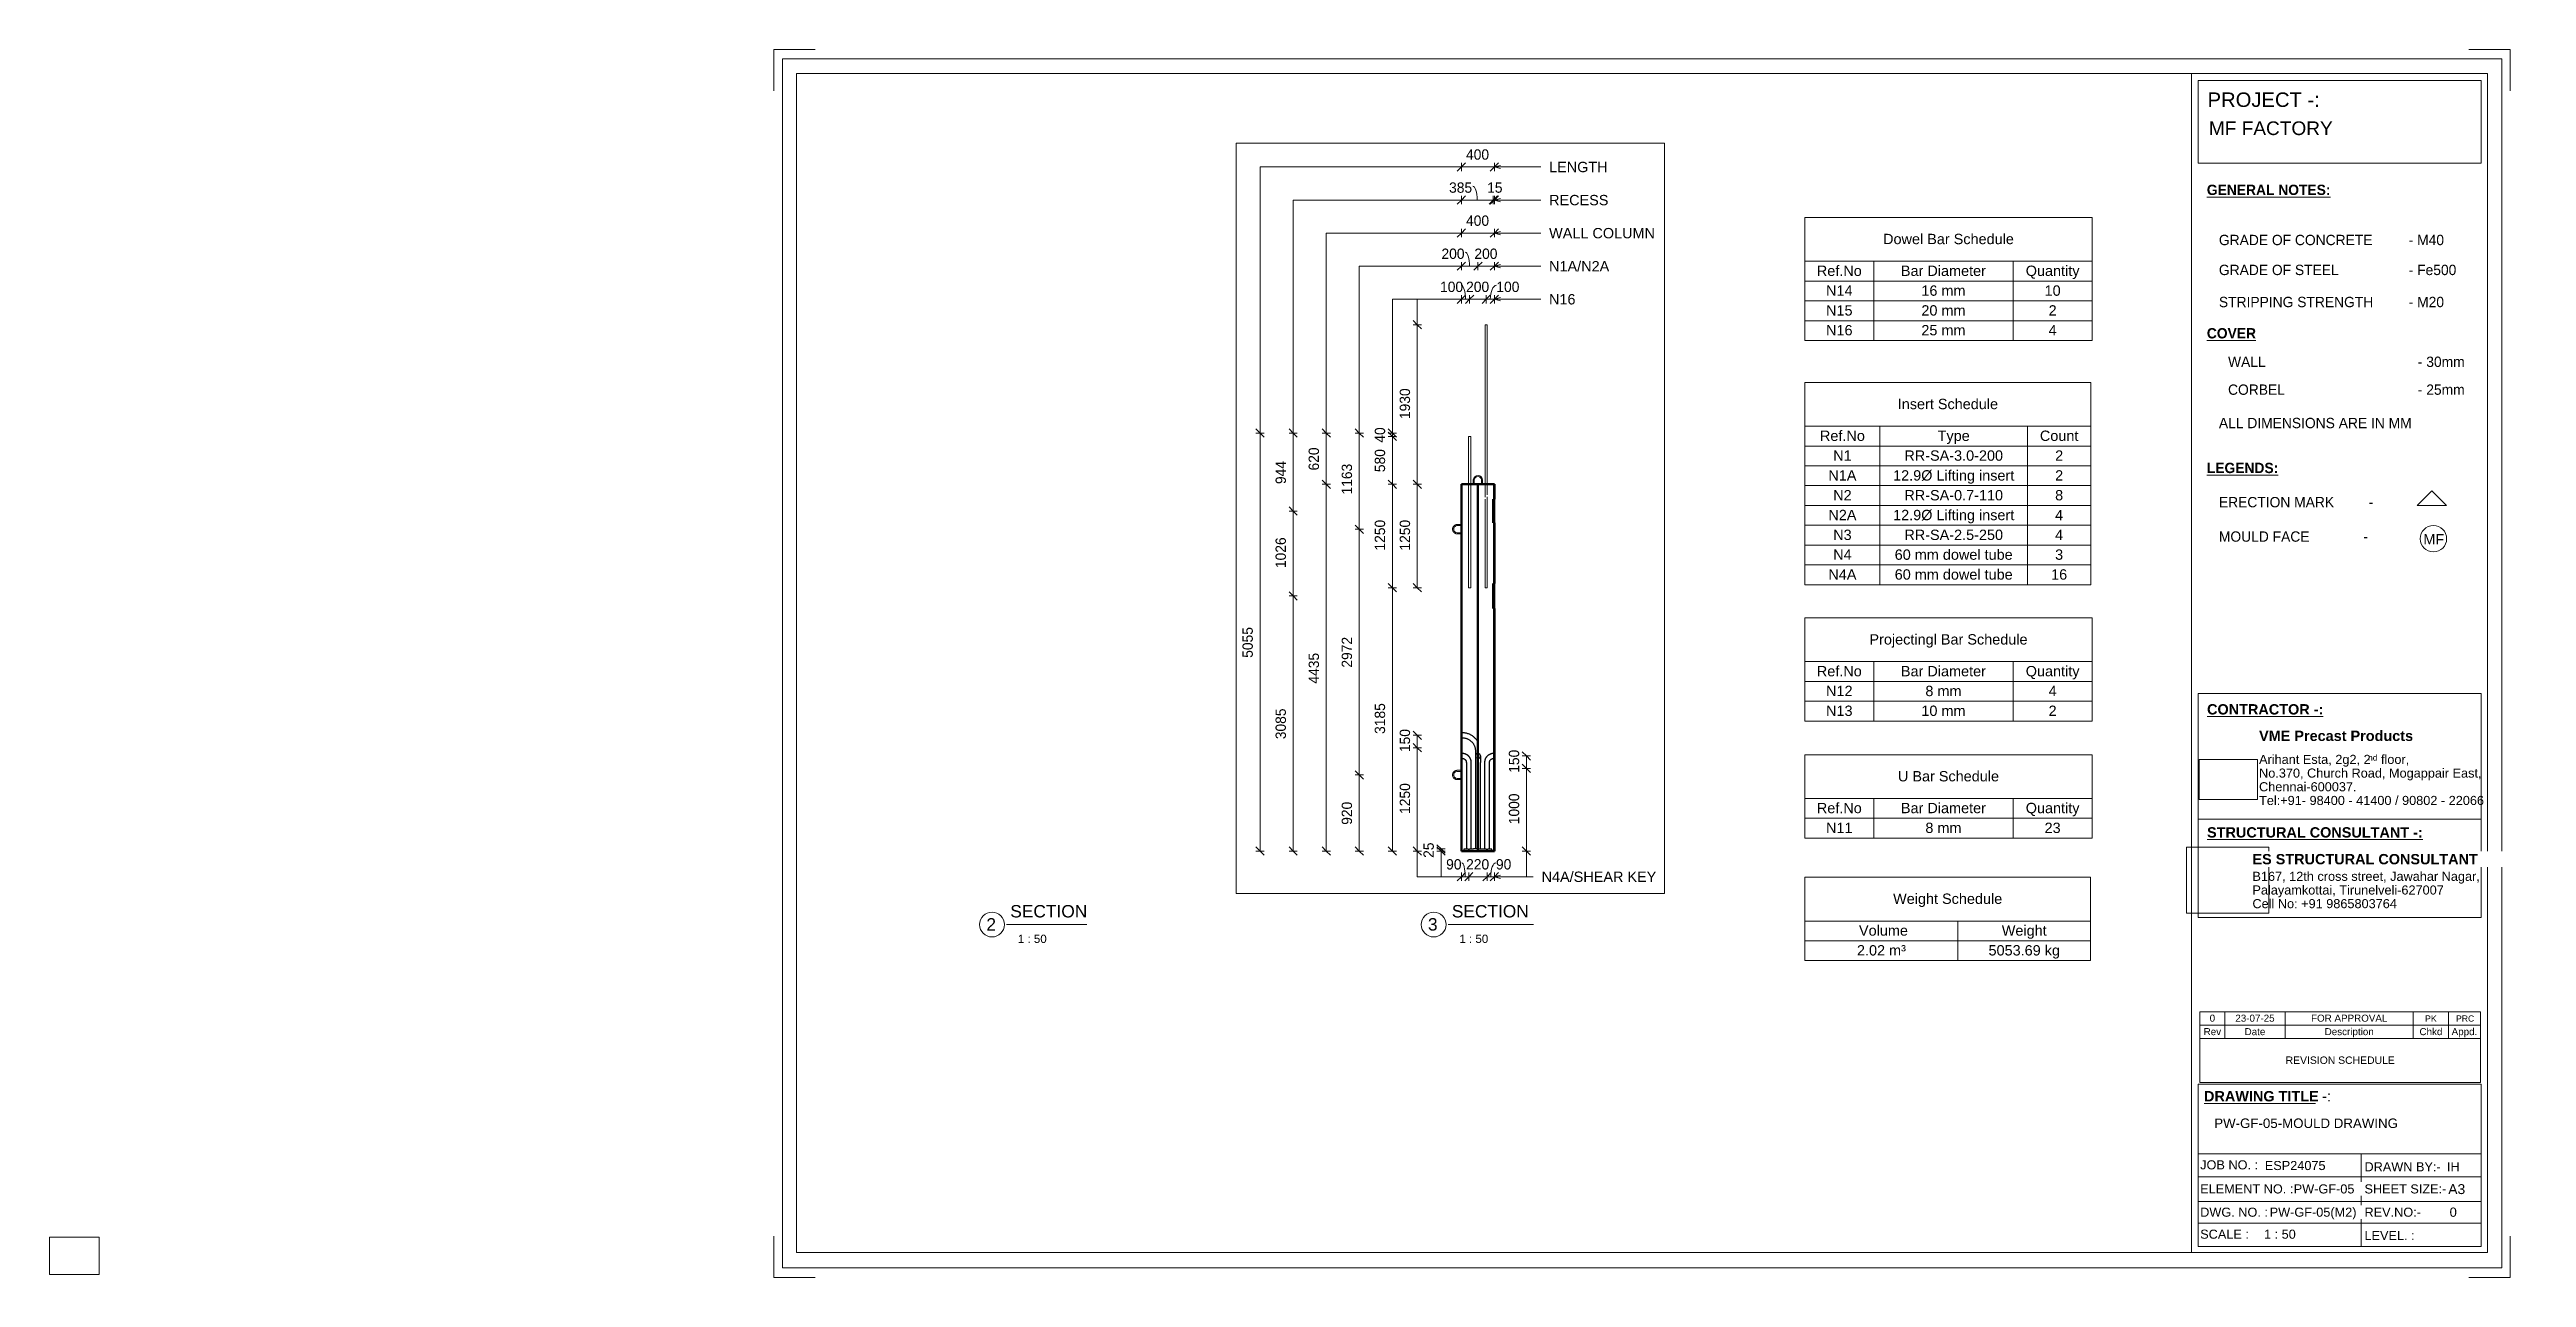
# Paper-space layout 'Layout1' of a CAD drawing. Header units: millimetres. Extents: x 0 to 599, y -1 to 296.
# The model-space entities are those that its viewports show. They can reach past a viewport. Long polylines and large blocks are cut down to what shows.
import ezdxf

# ---------------------------------------------------------------- set-up
doc = ezdxf.new("R2010")
doc.units = ezdxf.units.MM
doc.linetypes.add('Dash', pattern=[6.36, 3.18, -3.18])
for name, color, linetype, lineweight in [('A-ANNO-DIMS', 211, 'Continuous', 9), ('A-ANNO-DIMS-50', 211, 'Continuous', 9), ('A-DETL-MBND', 5, 'Continuous', 18), ('A-DETL-THIN', 151, 'Continuous', 18), ('A-GENM', 13, 'Continuous', 18), ('A-WALL', 113, 'Continuous', 25), ('A-WALL-HDLN', 110, 'Dash', 25), ('G-ANNO-SCHD', 231, 'Continuous', 9), ('G-ANNO-TEXT', 231, 'Continuous', 9), ('G-ANNO-TTLB', 6, 'Continuous', 9), ('G-ANNO-TTLB-MEDM', 33, 'Continuous', 9), ('G-ANNO-TTLB-THIN', 151, 'Continuous', 9), ('S-RBAR', 171, 'Continuous', 18)]:
    doc.layers.add(name, color=color, linetype=linetype, lineweight=lineweight)
doc.layers.add('G-ANNO-NPLT', color=191, linetype='Continuous')
doc.styles.add('Arial', font='arial.ttf', dxfattribs={"height": 125})
doc.styles.add('Arial_1', font='arial.ttf', dxfattribs={"height": 3.5})
doc.styles.add('Arial_10', font='arial.ttf', dxfattribs={"height": 1.8})
doc.styles.add('Arial_11', font='arial.ttf', dxfattribs={"height": 1.7})
doc.styles.add('Arial_12', font='arial.ttf', dxfattribs={"height": 2})
doc.styles.add('Arial_13', font='arial.ttf', dxfattribs={"height": 3})
doc.styles.add('Arial_2', font='arial.ttf', dxfattribs={"height": 2.2})
doc.styles.add('Arial_3', font='arial.ttf', dxfattribs={"height": 2.4})
doc.styles.add('Arial_4', font='arial.ttf', dxfattribs={"height": 2.5})
doc.styles.add('Arial_5', font='arial.ttf', dxfattribs={"height": 1.42976})
doc.styles.add('Arial_6', font='arial.ttf', dxfattribs={"height": 2.25})
doc.styles.add('Arial_7', font='arial.ttf', dxfattribs={"height": 3.3})
doc.styles.add('Arial_8', font='arial.ttf', dxfattribs={"height": 2.3})
doc.styles.add('Arial_9', font='arial.ttf', dxfattribs={"height": 1.5})
doc.styles.add('Arial_B', font='arialbd.ttf', dxfattribs={"height": 2.5})
doc.styles.add('Nirmala UI Semilight', font='NirmalaS.ttf', dxfattribs={"height": 125})
doc.styles.add('Nirmala UI Semilight_1', font='NirmalaS.ttf', dxfattribs={"height": 2.5})
doc.styles.add('Nirmala UI Semilight_B', font='', dxfattribs={"height": 2.5})
doc.styles.get('Nirmala UI Semilight_B').set_extended_font_data('Nirmala UI Semilight', bold=True)
doc.dimstyles.new('Arrow_Filled_-_2_5_NI_UI', dxfattribs={"dimscale": 304.8, "dimtxt": 130.920493, "dimasz": 0.328084, "dimexe": 0.164042, "dimexo": 0.0625, "dimgap": 0.164042, "dimtad": 1, "dimdec": 0, "dimzin": 0, "dimdsep": 46, "dimtxsty": 'Nirmala UI Semilight', "dimblk1": 'OBLIQUE', "dimblk2": 'OBLIQUE', "dimsah": 1, "dimcen": 0.09, "dimazin": 0, "dimtfac": 1, "dimtdec": 4, "dimtix": 1, "dimtmove": 0, "dimatfit": 3, "dimfxl": 0.164042, "dimfxlon": 1, "dimtvp": 1, "dimtolj": 1, "dimtzin": 0, "dimarcsym": 2})
doc.dimstyles.new('Arrow_Filled_-_2_5_NI_UI_2', dxfattribs={"dimscale": 304.8, "dimtxt": 130.920493, "dimasz": 0.328084, "dimexe": 0.164042, "dimexo": 0.0625, "dimgap": 0.164042, "dimtad": 1, "dimdec": 0, "dimzin": 0, "dimdsep": 46, "dimtxsty": 'Nirmala UI Semilight', "dimblk1": 'OBLIQUE', "dimblk2": 'OBLIQUE', "dimsah": 1, "dimcen": 0.09, "dimazin": 0, "dimtfac": 1, "dimtdec": 4, "dimtix": 1, "dimtmove": 1, "dimatfit": 3, "dimfxl": 0.164042, "dimfxlon": 1, "dimtvp": 1, "dimtolj": 1, "dimtzin": 0, "dimarcsym": 2})
picture_1 = doc.add_image_def('image1.jpg', size_in_pixel=(996, 686))
picture_2 = doc.add_image_def('image2.jpg', size_in_pixel=(1600, 1280))

psp = doc.layouts.get("Layout1")

msp = doc.modelspace()

# ---------------------------------------------------------------- texts
at = {"layer": 'G-ANNO-TEXT', "color": 7, "char_height": 125, "attachment_point": 1, "rotation": 359.9997, "style": 'Arial'}
for s, insert, width in [('LENGTH', (26706.25, 6940.11), 857.8056), ('RECESS', (26706.25, 6540.11), 865.8225), ('WALL COLUMN', (26706.24, 6140.11), 1551.2653), ('N1A/N2A', (26706.25, 5740.11), 877.8478), ('N16', (26705.01, 5340.41), 384.81), ('N4A/SHEAR KEY', (26615.37, -1643.43), 1675.5269)]:
    msp.add_mtext(s, dxfattribs=dict(at, insert=insert, width=width))

# ---------------------------------------------------------------- blocks, each defined once
blk = doc.blocks.new('ES-Landscape-A3 - ES-Landscape-A3-502445-PW-GF-05-MOULD DRAWING')
at = {"layer": 'G-ANNO-TTLB'}
for p, q in [((175.24, 296.27), (185.24, 296.27)), ((175.24, 296.27), (175.24, 286.27)), ((595.24, 296.27), (585.24, 296.27)), ((595.24, 296.27), (595.24, 286.27)), ((519.77, 140.54), (588.2, 140.54)), ((519.77, 86.33), (519.77, 140.54)), ((588.2, 86.33), (588.2, 140.54)), ((519.77, 110.14), (588.2, 110.14)), ((519.77, 6.78), (519.77, 46.03)), ((588.2, 6.78), (588.2, 46.03)), ((559.23, 29.2), (559.23, 6.78)), ((175.24, -0.73), (175.24, 9.27)), ((595.24, -0.73), (595.24, 9.27)), ((175.24, -0.73), (185.24, -0.73)), ((595.24, -0.73), (585.24, -0.73))]:
    blk.add_line(p, q, dxfattribs=at)
at = {"layer": 'G-ANNO-TTLB-MEDM'}
for p, q in [((180.73, 290.44), (180.73, 5.31)), ((180.73, 290.44), (589.79, 290.44)), ((518.17, 290.44), (518.17, 5.31)), ((519.77, 268.77), (519.77, 288.77)), ((519.77, 288.77), (588.2, 288.77)), ((588.2, 288.77), (588.2, 268.77)), ((589.79, 290.44), (589.79, 5.31)), ((588.2, 268.77), (519.77, 268.77)), ((519.77, 86.33), (588.2, 86.33)), ((519.77, 6.78), (588.2, 6.78)), ((180.73, 5.31), (589.79, 5.31))]:
    blk.add_line(p, q, dxfattribs=at)
at = {"layer": 'G-ANNO-TTLB-THIN'}
for p, q in [((177.29, 294.03), (177.29, 1.56)), ((593.23, 294.03), (177.29, 294.03)), ((593.23, 1.56), (593.23, 294.03)), ((519.77, 46.03), (588.2, 46.03)), ((519.77, 29.2), (588.2, 29.2)), ((519.77, 23.64), (588.2, 23.64)), ((519.77, 17.68), (588.2, 17.68)), ((519.77, 12.43), (588.2, 12.43)), ((177.29, 1.56), (593.23, 1.56))]:
    blk.add_line(p, q, dxfattribs=at)
at = {"layer": 'G-ANNO-TTLB', "char_height": 2.2, "attachment_point": 1, "style": 'Arial_2'}
for s, insert, width in [('No.370, Church Road, Mogappair East,', (534.5, 122.37), 63.4135), ('Tel:+91- 98400 - 41400 / 90802 - 22066 ', (534.5, 115.75), 65.2574), ('Chennai-600037.', (534.5, 119.06), 27.6582), ('Cell No: +91 9865803764', (532.9, 90.79), 41.0464), ('Palayamkottai, Tirunelveli-627007', (532.9, 94.09), 54.4346), ('JOB NO. :', (520.26, 27.61), 16.5949), ('DRAWN BY:-', (560, 27.14), 21.7257), ('ELEMENT NO. :', (520.26, 21.79), 26.5359), ('SHEET SIZE:-', (560, 21.79), 23.2489), ('DWG. NO. :', (520.26, 16.16), 19.481), ('REV.NO:-', (560, 16.16), 16.0338), ('SCALE :', (520.26, 10.84), 13.8692), ('LEVEL. :', (560, 10.53), 14.3502)]:
    blk.add_mtext(s, dxfattribs=dict(at, insert=insert, width=width))
at = {"layer": 'G-ANNO-TTLB'}
image = blk.add_image(picture_1, insert=(520, 114.84), size_in_units=(14.11, 9.72), dxfattribs=at)
image.dxf.flags = 7
image = blk.add_image(picture_2, insert=(516.95, 87.39), size_in_units=(19.92, 15.93), dxfattribs=at)
image.dxf.flags = 7
at = {"layer": 'G-ANNO-TTLB', "attachment_point": 1, "bg_fill": 3, "box_fill_scale": 1.25, "bg_fill_color": 256, "bg_fill_true_color": 13158600, "bg_fill_transparency": 0}
for s, insert, char_height, width, style in [('PROJECT -:', (522.05, 285.89), 3.5, 33.3502, 'Arial_1'), ('\\LCONTRACTOR -:', (521.92, 137.94), 2.5, 33.9114, 'Arial_B'), ('\\LSTRUCTURAL CONSULTANT -:', (521.92, 108.18), 2.5, 62.8523, 'Arial_B'), ('\\LDRAWING TITLE', (521.19, 44.36), 2.5, 33.4304, 'Arial_B'), ('A3', (580.27, 21.84), 2.4, 4.9705, 'Arial_3')]:
    blk.add_mtext(s, dxfattribs=dict(at, insert=insert, char_height=char_height, width=width, style=style))
at = {"layer": 'G-ANNO-TTLB', "char_height": 2.5, "attachment_point": 1, "style": 'Arial_B', "bg_fill": 3, "box_fill_scale": 1.25, "bg_fill_color": 256, "bg_fill_true_color": 13158600, "bg_fill_transparency": 0}
for s, insert, width in [('VME Precast Products', (534.5, 131.53), 45.135), ('ES STRUCTURAL CONSULTANT', (532.9, 101.7), 65.6582), ('\\fArial|b1|i0|c0|p34|; ', (548.78, 44.36), 1.2025)]:
    blk.add_mtext(s, dxfattribs=dict(at, insert=insert, width=width))
at = {"layer": 'G-ANNO-TTLB', "attachment_point": 1}
for s, insert, char_height, width, style in [('Arihant Esta, 2g2, 2', (534.5, 125.68), 2.2, 31.9873, 'Arial_2'), ('nd', (560.89, 125.72), 1.43, 2.7257, 'Arial_5'), (' floor,', (563.14, 125.68), 2.2, 9.1392, 'Arial_2'), ('B167, 12th cross street, Jawahar Nagar,', (532.9, 97.4), 2.2, 65.1772, 'Arial_2')]:
    blk.add_mtext(s, dxfattribs=dict(at, insert=insert, char_height=char_height, width=width, style=style))
at = {"layer": 'G-ANNO-TTLB', "insert": (549.77, 44.36), "char_height": 2.5, "width": 2.6456, "attachment_point": 1, "style": 'Arial_4', "bg_fill": 3, "box_fill_scale": 1.25, "bg_fill_color": 256, "bg_fill_true_color": 13158600, "bg_fill_transparency": 0}
blk.add_mtext('-:', dxfattribs=at)
blk = doc.blocks.new('Viewport - M_View Title-1040-PW-GF-05-MOULD DRAWING')
at = {"layer": 'G-ANNO-TTLB'}
for start, end in [(360, 180), (180, 0)]:
    blk.add_arc((-3.5, 0), 3, start, end, dxfattribs=at)
blk = doc.blocks.new('12_7Ø_ Lifting Insert_COLUMN - 12_9Ø Lifting insert-1653057-Elevation Right2')
at = {"layer": 'A-GENM'}
for p, q in [((20064.57, 2553.35), (20014.57, 2553.35)), ((20014.57, 2540.65), (20064.57, 2540.65)), ((20064.57, 2453.35), (20014.57, 2453.35)), ((20014.57, 2440.65), (20064.57, 2440.65))]:
    blk.add_line(p, q, dxfattribs=at)
at = {"layer": 'A-GENM', "flags": 128}
for points in [[(20014.57, 2553.35), (20012.32, 2553.3), (20010.07, 2553.17), (20007.82, 2552.94), (20005.59, 2552.63), (20003.37, 2552.23), (20001.17, 2551.73), (19999, 2551.16), (19996.84, 2550.49), (19994.72, 2549.74), (19992.63, 2548.9), (19990.57, 2547.98), (19988.55, 2546.98), (19986.57, 2545.9), (19984.64, 2544.74), (19982.75, 2543.51), (19980.92, 2542.2), (19979.14, 2540.82), (19977.41, 2539.36), (19975.75, 2537.84), (19974.15, 2536.26), (19972.61, 2534.61), (19971.14, 2532.9), (19969.74, 2531.14), (19968.41, 2529.32), (19967.15, 2527.45), (19965.97, 2525.53), (19964.87, 2523.56), (19963.85, 2521.55), (19962.91, 2519.5), (19962.05, 2517.42), (19961.27, 2515.3), (19960.59, 2513.16), (19959.98, 2510.98), (19959.47, 2508.79), (19959.04, 2506.58), (19958.7, 2504.35), (19958.45, 2502.11), (19958.29, 2499.86), (19958.22, 2497.61), (19958.24, 2495.35), (19958.35, 2493.1), (19958.56, 2490.86), (19958.85, 2488.62), (19959.23, 2486.4), (19959.69, 2484.2), (19960.25, 2482.01), (19960.89, 2479.85), (19961.62, 2477.72), (19962.43, 2475.62), (19963.33, 2473.55), (19964.31, 2471.52), (19965.37, 2469.53), (19966.51, 2467.58), (19967.72, 2465.69), (19969.01, 2463.84), (19970.37, 2462.04), (19971.81, 2460.3), (19973.31, 2458.62), (19974.88, 2457), (19976.51, 2455.45), (19978.2, 2453.96), (19979.95, 2452.54), (19981.76, 2451.19), (19983.61, 2449.91), (19985.52, 2448.71), (19987.48, 2447.59), (19989.47, 2446.55), (19991.51, 2445.58), (19993.58, 2444.7), (19995.69, 2443.91), (19997.83, 2443.19), (20000, 2442.57), (20002.18, 2442.03), (20004.39, 2441.58), (20006.62, 2441.21), (20008.85, 2440.94), (20011.1, 2440.76), (20013.35, 2440.66), (20014.57, 2440.65)], [(20014.57, 2453.35), (19996.17, 2457.42), (19981.2, 2468.87), (19972.45, 2485.56), (19971.55, 2504.38), (19978.67, 2521.83), (19992.48, 2534.65), (20010.41, 2540.45), (20014.57, 2540.65)]]:
    blk.add_lwpolyline(points, dxfattribs=at)
blk = doc.blocks.new('12_7Ø_ Lifting Insert_COLUMN - 12_9Ø Lifting insert-V1-Elevation Right2')
at = {"layer": 'A-GENM'}
for p, q in [((20208.22, 3090), (20208.22, 3040)), ((20220.92, 3040), (20220.92, 3090)), ((20308.22, 3090), (20308.22, 3040)), ((20320.92, 3040), (20320.92, 3090))]:
    blk.add_line(p, q, dxfattribs=at)
at = {"layer": 'A-GENM', "flags": 128}
for points in [[(20320.92, 3090), (20316.84, 3111.06), (20305.18, 3129.07), (20287.64, 3141.41), (20266.75, 3146.31), (20245.55, 3143.04), (20227.11, 3132.09), (20214.09, 3115.04), (20208.39, 3094.36), (20208.22, 3090)], [(20220.92, 3090), (20224.99, 3108.4), (20236.43, 3123.37), (20253.13, 3132.12), (20271.95, 3133.02), (20289.4, 3125.9), (20302.22, 3112.09), (20308.02, 3094.16), (20308.22, 3090)]]:
    blk.add_lwpolyline(points, dxfattribs=at)
blk = doc.blocks.new('DIMBLOCK25-Elevation Right2')
at = {"layer": 'A-ANNO-DIMS-50'}
for p, q in [((25845.32, 5677.98), (25895.32, 5727.98)), ((25845.32, 5677.98), (25845.32, 5727.98)), ((26045.32, 5677.98), (26095.32, 5727.98)), ((26045.32, 5677.98), (26045.32, 5727.98)), ((25845.32, 5677.98), (25795.32, 5627.98)), ((26045.32, 5677.98), (25845.32, 5677.98)), ((25845.32, 5677.98), (25845.32, 5627.98)), ((26045.32, 5677.98), (25995.32, 5627.98)), ((26045.32, 5677.98), (26045.32, 5627.98))]:
    blk.add_line(p, q, dxfattribs=at)
at = {"layer": 'A-ANNO-DIMS-50', "color": 0, "insert": (25802.5, 5891.07), "char_height": 125, "width": 342.7737, "attachment_point": 1, "line_spacing_factor": 1.142579, "style": 'Nirmala UI Semilight'}
blk.add_mtext('200', dxfattribs=at)
blk = doc.blocks.new('_Oblique')
at = {"color": 0, "linetype": 'ByBlock', "lineweight": -2}
blk.add_line((-0.5, -0.5), (0.5, 0.5), dxfattribs=at)
blk = doc.blocks.new('DIMBLOCK26-Elevation Right2')
at = {"layer": 'A-ANNO-DIMS-50'}
for p, q in [((25645.32, 5677.98), (25695.32, 5727.98)), ((25645.32, 5677.98), (25645.32, 5727.98)), ((25845.32, 5677.98), (25895.32, 5727.98)), ((25845.32, 5677.98), (25845.32, 5727.98)), ((25645.32, 5677.98), (25595.32, 5627.98)), ((25845.32, 5677.98), (25645.32, 5677.98)), ((25645.32, 5677.98), (25645.32, 5627.98)), ((25845.32, 5677.98), (25795.32, 5627.98)), ((25845.32, 5677.98), (25845.32, 5627.98))]:
    blk.add_line(p, q, dxfattribs=at)
blk.add_ellipse((25690.02, 5677.98), major_axis=(0, 169.02), ratio=0.327176, start_param=4.712389, end_param=6.283185, dxfattribs=at)
at = {"layer": 'A-ANNO-DIMS-50', "color": 0, "insert": (25404.38, 5891.07), "char_height": 125, "width": 342.7737, "attachment_point": 1, "line_spacing_factor": 1.142579, "style": 'Nirmala UI Semilight'}
blk.add_mtext('200', dxfattribs=at)
blk = doc.blocks.new('DIMBLOCK27-Elevation Right2')
at = {"layer": 'A-ANNO-DIMS-50'}
for p, q in [((25645.32, 6077.98), (25695.32, 6127.98)), ((25645.32, 6077.98), (25645.32, 6127.98)), ((26045.32, 6077.98), (26095.32, 6127.98)), ((26045.32, 6077.98), (26045.32, 6127.98)), ((25645.32, 6077.98), (25595.32, 6027.98)), ((26045.32, 6077.98), (25645.32, 6077.98)), ((25645.32, 6077.98), (25645.32, 6027.98)), ((26045.32, 6077.98), (25995.32, 6027.98)), ((26045.32, 6077.98), (26045.32, 6027.98))]:
    blk.add_line(p, q, dxfattribs=at)
at = {"layer": 'A-ANNO-DIMS-50', "color": 0, "insert": (25701.31, 6291.07), "char_height": 125, "width": 345.6301, "attachment_point": 1, "line_spacing_factor": 1.142579, "style": 'Nirmala UI Semilight'}
blk.add_mtext('400', dxfattribs=at)
blk = doc.blocks.new('DIMBLOCK28-Elevation Right2')
at = {"layer": 'A-ANNO-DIMS-50'}
for p, q in [((26030.36, 6477.98), (26080.36, 6527.98)), ((26030.36, 6477.98), (26030.36, 6527.98)), ((26045.32, 6477.98), (26095.32, 6527.98)), ((26045.32, 6477.98), (26045.32, 6527.98)), ((26030.36, 6477.98), (25980.36, 6427.98)), ((26045.32, 6477.98), (25995.32, 6427.98)), ((26045.32, 6477.98), (26030.36, 6477.98)), ((26030.36, 6477.98), (26030.36, 6427.98)), ((26045.32, 6477.98), (26045.32, 6427.98))]:
    blk.add_line(p, q, dxfattribs=at)
at = {"layer": 'A-ANNO-DIMS-50', "color": 0, "insert": (25956.91, 6691.07), "char_height": 125, "width": 194.2384, "attachment_point": 1, "line_spacing_factor": 1.142579, "style": 'Nirmala UI Semilight'}
blk.add_mtext('15', dxfattribs=at)
blk = doc.blocks.new('DIMBLOCK29-Elevation Right2')
at = {"layer": 'A-ANNO-DIMS-50'}
for p, q in [((25645.32, 6477.98), (25695.32, 6527.98)), ((25645.32, 6477.98), (25645.32, 6527.98)), ((26030.36, 6477.98), (26080.36, 6527.98)), ((26030.36, 6477.98), (26030.36, 6527.98)), ((25645.32, 6477.98), (25595.32, 6427.98)), ((26030.36, 6477.98), (25645.32, 6477.98)), ((25645.32, 6477.98), (25645.32, 6427.98)), ((26030.36, 6477.98), (25980.36, 6427.98)), ((26030.36, 6477.98), (26030.36, 6427.98))]:
    blk.add_line(p, q, dxfattribs=at)
blk.add_ellipse((25782.16, 6477.98), major_axis=(0, 169.02), ratio=0.329458, start_param=4.712389, end_param=6.283185, dxfattribs=at)
at = {"layer": 'A-ANNO-DIMS-50', "color": 0, "insert": (25496.51, 6691.07), "char_height": 125, "width": 342.7737, "attachment_point": 1, "line_spacing_factor": 1.142579, "style": 'Nirmala UI Semilight'}
blk.add_mtext('385', dxfattribs=at)
blk = doc.blocks.new('DIMBLOCK30-Elevation Right2')
at = {"layer": 'A-ANNO-DIMS-50'}
for p, q in [((25645.32, 6877.98), (25695.32, 6927.98)), ((25645.32, 6877.98), (25645.32, 6927.98)), ((26045.32, 6877.98), (26095.32, 6927.98)), ((26045.32, 6877.98), (26045.32, 6927.98)), ((25645.32, 6877.98), (25595.32, 6827.98)), ((26045.32, 6877.98), (25645.32, 6877.98)), ((25645.32, 6877.98), (25645.32, 6827.98)), ((26045.32, 6877.98), (25995.32, 6827.98)), ((26045.32, 6877.98), (26045.32, 6827.98))]:
    blk.add_line(p, q, dxfattribs=at)
at = {"layer": 'A-ANNO-DIMS-50', "color": 0, "insert": (25701.31, 7091.07), "char_height": 125, "width": 345.6301, "attachment_point": 1, "line_spacing_factor": 1.142579, "style": 'Nirmala UI Semilight'}
blk.add_mtext('400', dxfattribs=at)
blk = doc.blocks.new('DIMBLOCK31-Elevation Right2')
at = {"layer": 'A-ANNO-DIMS-50'}
for p, q in [((24810.64, 1790), (24760.64, 1840)), ((24810.64, 1790), (24760.64, 1790)), ((24810.64, -1395), (24810.64, 1790)), ((24810.64, 1790), (24860.64, 1740)), ((24810.64, 1790), (24860.64, 1790)), ((24810.64, -1395), (24760.64, -1345)), ((24810.64, -1395), (24760.64, -1395)), ((24810.64, -1395), (24860.64, -1445)), ((24810.64, -1395), (24860.64, -1395))]:
    blk.add_line(p, q, dxfattribs=at)
at = {"layer": 'A-ANNO-DIMS-50', "color": 0, "insert": (24597.55, 21.35), "char_height": 125, "width": 422.7542, "attachment_point": 1, "rotation": 90, "line_spacing_factor": 1.142579, "style": 'Nirmala UI Semilight'}
blk.add_mtext('3185', dxfattribs=at)
blk = doc.blocks.new('DIMBLOCK32-Elevation Right2')
at = {"layer": 'A-ANNO-DIMS-50'}
for p, q in [((24810.64, 3040), (24760.64, 3090)), ((24810.64, 3040), (24760.64, 3040)), ((24810.64, 1790), (24810.64, 3040)), ((24810.64, 3040), (24860.64, 2990)), ((24810.64, 3040), (24860.64, 3040)), ((24810.64, 1790), (24760.64, 1840)), ((24810.64, 1790), (24760.64, 1790)), ((24810.64, 1790), (24860.64, 1740)), ((24810.64, 1790), (24860.64, 1790))]:
    blk.add_line(p, q, dxfattribs=at)
at = {"layer": 'A-ANNO-DIMS-50', "color": 0, "insert": (24597.55, 2238.85), "char_height": 125, "width": 422.7542, "attachment_point": 1, "rotation": 90, "line_spacing_factor": 1.142579, "style": 'Nirmala UI Semilight'}
blk.add_mtext('1250', dxfattribs=at)
blk = doc.blocks.new('DIMBLOCK33-Elevation Right2')
at = {"layer": 'A-ANNO-DIMS-50'}
for p, q in [((24810.64, 3620), (24760.64, 3670)), ((24810.64, 3620), (24760.64, 3620)), ((24810.64, 3040), (24810.64, 3620)), ((24810.64, 3620), (24860.64, 3570)), ((24810.64, 3620), (24860.64, 3620)), ((24810.64, 3040), (24760.64, 3090)), ((24810.64, 3040), (24760.64, 3040)), ((24810.64, 3040), (24860.64, 2990)), ((24810.64, 3040), (24860.64, 3040))]:
    blk.add_line(p, q, dxfattribs=at)
at = {"layer": 'A-ANNO-DIMS-50', "color": 0, "insert": (24597.55, 3187.18), "char_height": 125, "width": 342.7737, "attachment_point": 1, "rotation": 90, "line_spacing_factor": 1.142579, "style": 'Nirmala UI Semilight'}
blk.add_mtext('580', dxfattribs=at)
blk = doc.blocks.new('DIMBLOCK34-Elevation Right2')
at = {"layer": 'A-ANNO-DIMS-50'}
for p, q in [((24810.64, 3660), (24760.64, 3710)), ((24810.64, 3620), (24760.64, 3670)), ((24810.64, 3660), (24760.64, 3660)), ((24810.64, 3620), (24810.64, 3660)), ((24810.64, 3660), (24860.64, 3610)), ((24810.64, 3660), (24860.64, 3660)), ((24810.64, 3620), (24760.64, 3620)), ((24810.64, 3620), (24860.64, 3570)), ((24810.64, 3620), (24860.64, 3620))]:
    blk.add_line(p, q, dxfattribs=at)
at = {"layer": 'A-ANNO-DIMS-50', "color": 0, "insert": (24597.55, 3543.59), "char_height": 125, "width": 231.3722, "attachment_point": 1, "rotation": 90, "line_spacing_factor": 1.142579, "style": 'Nirmala UI Semilight'}
blk.add_mtext('40', dxfattribs=at)
blk = doc.blocks.new('DIMBLOCK35-Elevation Right2')
at = {"layer": 'A-ANNO-DIMS-50'}
for p, q in [((24410.64, -475), (24360.64, -425)), ((24410.64, -475), (24360.64, -475)), ((24410.64, -1395), (24410.64, -475)), ((24410.64, -475), (24460.64, -525)), ((24410.64, -475), (24460.64, -475)), ((24410.64, -1395), (24360.64, -1345)), ((24410.64, -1395), (24360.64, -1395)), ((24410.64, -1395), (24460.64, -1445)), ((24410.64, -1395), (24460.64, -1395))]:
    blk.add_line(p, q, dxfattribs=at)
at = {"layer": 'A-ANNO-DIMS-50', "color": 0, "insert": (24197.55, -1077.82), "char_height": 125, "width": 342.7737, "attachment_point": 1, "rotation": 90, "line_spacing_factor": 1.142579, "style": 'Nirmala UI Semilight'}
blk.add_mtext('920', dxfattribs=at)
blk = doc.blocks.new('DIMBLOCK36-Elevation Right2')
at = {"layer": 'A-ANNO-DIMS-50'}
for p, q in [((24410.64, 2497), (24360.64, 2547)), ((24410.64, 2497), (24360.64, 2497)), ((24410.64, -475), (24410.64, 2497)), ((24410.64, 2497), (24460.64, 2447)), ((24410.64, 2497), (24460.64, 2497)), ((24410.64, -475), (24360.64, -425)), ((24410.64, -475), (24360.64, -475)), ((24410.64, -475), (24460.64, -525)), ((24410.64, -475), (24460.64, -475))]:
    blk.add_line(p, q, dxfattribs=at)
at = {"layer": 'A-ANNO-DIMS-50', "color": 0, "insert": (24197.55, 822.95), "char_height": 125, "width": 451.3186, "attachment_point": 1, "rotation": 90, "line_spacing_factor": 1.142579, "style": 'Nirmala UI Semilight'}
blk.add_mtext('2972', dxfattribs=at)
blk = doc.blocks.new('DIMBLOCK37-Elevation Right2')
at = {"layer": 'A-ANNO-DIMS-50'}
for p, q in [((24410.64, 3660), (24360.64, 3710)), ((24410.64, 3660), (24360.64, 3660)), ((24410.64, 2497), (24410.64, 3660)), ((24410.64, 3660), (24460.64, 3610)), ((24410.64, 3660), (24460.64, 3660)), ((24410.64, 2497), (24360.64, 2547)), ((24410.64, 2497), (24360.64, 2497)), ((24410.64, 2497), (24460.64, 2447)), ((24410.64, 2497), (24460.64, 2497))]:
    blk.add_line(p, q, dxfattribs=at)
at = {"layer": 'A-ANNO-DIMS-50', "color": 0, "insert": (24197.55, 2916.63), "char_height": 125, "width": 388.4768, "attachment_point": 1, "rotation": 90, "line_spacing_factor": 1.142579, "style": 'Nirmala UI Semilight'}
blk.add_mtext('1163', dxfattribs=at)
blk = doc.blocks.new('DIMBLOCK38-Elevation Right2')
at = {"layer": 'A-ANNO-DIMS-50'}
for p, q in [((24010.64, 3040), (23960.64, 3090)), ((24010.64, 3040), (23960.64, 3040)), ((24010.64, -1395), (24010.64, 3040)), ((24010.64, 3040), (24060.64, 2990)), ((24010.64, 3040), (24060.64, 3040)), ((24010.64, -1395), (23960.64, -1345)), ((24010.64, -1395), (23960.64, -1395)), ((24010.64, -1395), (24060.64, -1445)), ((24010.64, -1395), (24060.64, -1395))]:
    blk.add_line(p, q, dxfattribs=at)
at = {"layer": 'A-ANNO-DIMS-50', "color": 0, "insert": (23797.55, 629.69), "char_height": 125, "width": 462.7444, "attachment_point": 1, "rotation": 90, "line_spacing_factor": 1.142579, "style": 'Nirmala UI Semilight'}
blk.add_mtext('4435', dxfattribs=at)
blk = doc.blocks.new('DIMBLOCK39-Elevation Right2')
at = {"layer": 'A-ANNO-DIMS-50'}
for p, q in [((24010.64, 3660), (23960.64, 3710)), ((24010.64, 3660), (23960.64, 3660)), ((24010.64, 3040), (24010.64, 3660)), ((24010.64, 3660), (24060.64, 3610)), ((24010.64, 3660), (24060.64, 3660)), ((24010.64, 3040), (23960.64, 3090)), ((24010.64, 3040), (23960.64, 3040)), ((24010.64, 3040), (24060.64, 2990)), ((24010.64, 3040), (24060.64, 3040))]:
    blk.add_line(p, q, dxfattribs=at)
at = {"layer": 'A-ANNO-DIMS-50', "color": 0, "insert": (23797.55, 3207.18), "char_height": 125, "width": 342.7737, "attachment_point": 1, "rotation": 90, "line_spacing_factor": 1.142579, "style": 'Nirmala UI Semilight'}
blk.add_mtext('620', dxfattribs=at)
blk = doc.blocks.new('DIMBLOCK40-Elevation Right2')
at = {"layer": 'A-ANNO-DIMS-50'}
for p, q in [((23610.64, 1689.72), (23560.64, 1739.72)), ((23610.64, 1689.72), (23560.64, 1689.72)), ((23610.64, -1395), (23610.64, 1689.72)), ((23610.64, 1689.72), (23660.64, 1639.72)), ((23610.64, 1689.72), (23660.64, 1689.72)), ((23610.64, -1395), (23560.64, -1345)), ((23610.64, -1395), (23560.64, -1395)), ((23610.64, -1395), (23660.64, -1445)), ((23610.64, -1395), (23660.64, -1395))]:
    blk.add_line(p, q, dxfattribs=at)
at = {"layer": 'A-ANNO-DIMS-50', "color": 0, "insert": (23397.55, -43.07), "char_height": 125, "width": 457.0315, "attachment_point": 1, "rotation": 90, "line_spacing_factor": 1.142579, "style": 'Nirmala UI Semilight'}
blk.add_mtext('3085', dxfattribs=at)
blk = doc.blocks.new('DIMBLOCK41-Elevation Right2')
at = {"layer": 'A-ANNO-DIMS-50'}
for p, q in [((23610.64, 2716.04), (23560.64, 2766.04)), ((23610.64, 2716.04), (23560.64, 2716.04)), ((23610.64, 1689.72), (23610.64, 2716.04)), ((23610.64, 2716.04), (23660.64, 2666.04)), ((23610.64, 2716.04), (23660.64, 2716.04)), ((23610.64, 1689.72), (23560.64, 1739.72)), ((23610.64, 1689.72), (23560.64, 1689.72)), ((23610.64, 1689.72), (23660.64, 1639.72)), ((23610.64, 1689.72), (23660.64, 1689.72))]:
    blk.add_line(p, q, dxfattribs=at)
at = {"layer": 'A-ANNO-DIMS-50', "color": 0, "insert": (23397.55, 2026.74), "char_height": 125, "width": 422.7542, "attachment_point": 1, "rotation": 90, "line_spacing_factor": 1.142579, "style": 'Nirmala UI Semilight'}
blk.add_mtext('1026', dxfattribs=at)
blk = doc.blocks.new('DIMBLOCK42-Elevation Right2')
at = {"layer": 'A-ANNO-DIMS-50'}
for p, q in [((23610.64, 3660), (23560.64, 3710)), ((23610.64, 3660), (23560.64, 3660)), ((23610.64, 2716.04), (23610.64, 3660)), ((23610.64, 3660), (23660.64, 3610)), ((23610.64, 3660), (23660.64, 3660)), ((23610.64, 2716.04), (23560.64, 2766.04)), ((23610.64, 2716.04), (23560.64, 2716.04)), ((23610.64, 2716.04), (23660.64, 2666.04)), ((23610.64, 2716.04), (23660.64, 2716.04))]:
    blk.add_line(p, q, dxfattribs=at)
at = {"layer": 'A-ANNO-DIMS-50', "color": 0, "insert": (23397.55, 3042.82), "char_height": 125, "width": 348.4865, "attachment_point": 1, "rotation": 90, "line_spacing_factor": 1.142579, "style": 'Nirmala UI Semilight'}
blk.add_mtext('944', dxfattribs=at)
blk = doc.blocks.new('DIMBLOCK43-Elevation Right2')
at = {"layer": 'A-ANNO-DIMS-50'}
for p, q in [((23210.64, 3660), (23160.64, 3710)), ((23210.64, 3660), (23160.64, 3660)), ((23210.64, -1395), (23210.64, 3660)), ((23210.64, 3660), (23260.64, 3610)), ((23210.64, 3660), (23260.64, 3660)), ((23210.64, -1395), (23160.64, -1345)), ((23210.64, -1395), (23160.64, -1395)), ((23210.64, -1395), (23260.64, -1445)), ((23210.64, -1395), (23260.64, -1395))]:
    blk.add_line(p, q, dxfattribs=at)
at = {"layer": 'A-ANNO-DIMS-50', "color": 0, "insert": (22997.55, 942.07), "char_height": 125, "width": 457.0315, "attachment_point": 1, "rotation": 90, "line_spacing_factor": 1.142579, "style": 'Nirmala UI Semilight'}
blk.add_mtext('5055', dxfattribs=at)
blk = doc.blocks.new('DIMBLOCK44-Elevation Right2')
at = {"layer": 'A-ANNO-DIMS-50'}
for p, q in [((25955.32, -1705.99), (26005.32, -1655.99)), ((25955.32, -1705.99), (25955.32, -1655.99)), ((26045.32, -1705.99), (26095.32, -1655.99)), ((26045.32, -1705.99), (26045.32, -1655.99)), ((25955.32, -1705.99), (25905.32, -1755.99)), ((26045.32, -1705.99), (25955.32, -1705.99)), ((25955.32, -1705.99), (25955.32, -1755.99)), ((26045.32, -1705.99), (25995.32, -1755.99)), ((26045.32, -1705.99), (26045.32, -1755.99))]:
    blk.add_line(p, q, dxfattribs=at)
blk.add_ellipse((26063.26, -1705.99), major_axis=(0, 169.02), ratio=0.372378, start_param=0, end_param=1.570796, dxfattribs=at)
at = {"layer": 'A-ANNO-DIMS-50', "color": 0, "insert": (26063.26, -1492.91), "char_height": 125, "width": 228.5158, "attachment_point": 1, "line_spacing_factor": 1.142579, "style": 'Nirmala UI Semilight'}
blk.add_mtext('90', dxfattribs=at)
blk = doc.blocks.new('DIMBLOCK45-Elevation Right2')
at = {"layer": 'A-ANNO-DIMS-50'}
for p, q in [((25735.32, -1705.99), (25785.32, -1655.99)), ((25735.32, -1705.99), (25735.32, -1655.99)), ((25955.32, -1705.99), (26005.32, -1655.99)), ((25955.32, -1705.99), (25955.32, -1655.99)), ((25735.32, -1705.99), (25685.32, -1755.99)), ((25955.32, -1705.99), (25735.32, -1705.99)), ((25735.32, -1705.99), (25735.32, -1755.99)), ((25955.32, -1705.99), (25905.32, -1755.99)), ((25955.32, -1705.99), (25955.32, -1755.99))]:
    blk.add_line(p, q, dxfattribs=at)
at = {"layer": 'A-ANNO-DIMS-50', "color": 0, "insert": (25702.5, -1492.91), "char_height": 125, "width": 342.7737, "attachment_point": 1, "line_spacing_factor": 1.142579, "style": 'Nirmala UI Semilight'}
blk.add_mtext('220', dxfattribs=at)
blk = doc.blocks.new('DIMBLOCK46-Elevation Right2')
at = {"layer": 'A-ANNO-DIMS-50'}
for p, q in [((25645.32, -1705.99), (25695.32, -1655.99)), ((25645.32, -1705.99), (25645.32, -1655.99)), ((25735.32, -1705.99), (25785.32, -1655.99)), ((25735.32, -1705.99), (25735.32, -1655.99)), ((25645.32, -1705.99), (25595.32, -1755.99)), ((25735.32, -1705.99), (25645.32, -1705.99)), ((25645.32, -1705.99), (25645.32, -1755.99)), ((25735.32, -1705.99), (25685.32, -1755.99)), ((25735.32, -1705.99), (25735.32, -1755.99))]:
    blk.add_line(p, q, dxfattribs=at)
blk.add_ellipse((25651.57, -1705.99), major_axis=(0, 169.02), ratio=0.229289, start_param=4.712389, end_param=6.283185, dxfattribs=at)
at = {"layer": 'A-ANNO-DIMS-50', "color": 0, "insert": (25461.14, -1492.91), "char_height": 125, "width": 228.5158, "attachment_point": 1, "line_spacing_factor": 1.142579, "style": 'Nirmala UI Semilight'}
blk.add_mtext('90', dxfattribs=at)
blk = doc.blocks.new('DIMBLOCK47-Elevation Right2')
at = {"layer": 'A-ANNO-DIMS-50'}
for p, q in [((25399.77, -1370), (25349.77, -1320)), ((25399.77, -1395), (25349.77, -1345)), ((25399.77, -1370), (25349.77, -1370)), ((25399.77, -1395), (25399.77, -1370)), ((25399.77, -1370), (25449.77, -1420)), ((25399.77, -1370), (25449.77, -1370)), ((25399.77, -1395), (25349.77, -1395)), ((25399.77, -1395), (25449.77, -1445)), ((25399.77, -1395), (25449.77, -1395))]:
    blk.add_line(p, q, dxfattribs=at)
at = {"layer": 'A-ANNO-DIMS-50', "color": 0, "insert": (25186.69, -1477.71), "char_height": 125, "width": 228.5158, "attachment_point": 1, "rotation": 90, "line_spacing_factor": 1.142579, "style": 'Nirmala UI Semilight'}
blk.add_mtext('25', dxfattribs=at)
blk = doc.blocks.new('DIMBLOCK48-Elevation Right2')
at = {"layer": 'A-ANNO-DIMS-50'}
for p, q in [((26432.31, -395), (26382.31, -345)), ((26432.31, -395), (26382.31, -395)), ((26432.31, -1395), (26432.31, -395)), ((26432.31, -395), (26482.31, -445)), ((26432.31, -395), (26482.31, -395)), ((26432.31, -1395), (26382.31, -1345)), ((26432.31, -1395), (26382.31, -1395)), ((26432.31, -1395), (26482.31, -1445)), ((26432.31, -1395), (26482.31, -1395))]:
    blk.add_line(p, q, dxfattribs=at)
at = {"layer": 'A-ANNO-DIMS-50', "color": 0, "insert": (26219.23, -1071.15), "char_height": 125, "width": 422.7542, "attachment_point": 1, "rotation": 90, "line_spacing_factor": 1.142579, "style": 'Nirmala UI Semilight'}
blk.add_mtext('1000', dxfattribs=at)
blk = doc.blocks.new('DIMBLOCK49-Elevation Right2')
at = {"layer": 'A-ANNO-DIMS-50'}
for p, q in [((26432.31, -245), (26382.31, -195)), ((26432.31, -245), (26382.31, -245)), ((26432.31, -395), (26432.31, -245)), ((26432.31, -245), (26482.31, -295)), ((26432.31, -245), (26482.31, -245)), ((26432.31, -395), (26382.31, -345)), ((26432.31, -395), (26382.31, -395)), ((26432.31, -395), (26482.31, -445)), ((26432.31, -395), (26482.31, -395))]:
    blk.add_line(p, q, dxfattribs=at)
at = {"layer": 'A-ANNO-DIMS-50', "color": 0, "insert": (26219.23, -448.54), "char_height": 125, "width": 308.4963, "attachment_point": 1, "rotation": 90, "line_spacing_factor": 1.142579, "style": 'Nirmala UI Semilight'}
blk.add_mtext('150', dxfattribs=at)
blk = doc.blocks.new('DIMBLOCK50-Elevation Right2')
at = {"layer": 'A-ANNO-DIMS-50'}
for p, q in [((25112.46, -145), (25062.46, -95)), ((25112.46, -145), (25062.46, -145)), ((25112.46, -1395), (25112.46, -145)), ((25112.46, -145), (25162.46, -195)), ((25112.46, -145), (25162.46, -145)), ((25112.46, -1395), (25062.46, -1345)), ((25112.46, -1395), (25062.46, -1395)), ((25112.46, -1395), (25162.46, -1445)), ((25112.46, -1395), (25162.46, -1395))]:
    blk.add_line(p, q, dxfattribs=at)
at = {"layer": 'A-ANNO-DIMS-50', "color": 0, "insert": (24899.37, -946.15), "char_height": 125, "width": 422.7542, "attachment_point": 1, "rotation": 90, "line_spacing_factor": 1.142579, "style": 'Nirmala UI Semilight'}
blk.add_mtext('1250', dxfattribs=at)
blk = doc.blocks.new('DIMBLOCK51-Elevation Right2')
at = {"layer": 'A-ANNO-DIMS-50'}
for p, q in [((25112.46, 5), (25062.46, 55)), ((25112.46, 5), (25062.46, 5)), ((25112.46, -145), (25112.46, 5)), ((25112.46, 5), (25162.46, -45)), ((25112.46, 5), (25162.46, 5)), ((25112.46, -145), (25062.46, -95)), ((25112.46, -145), (25062.46, -145)), ((25112.46, -145), (25162.46, -195)), ((25112.46, -145), (25162.46, -145))]:
    blk.add_line(p, q, dxfattribs=at)
at = {"layer": 'A-ANNO-DIMS-50', "color": 0, "insert": (24899.37, -198.54), "char_height": 125, "width": 308.4963, "attachment_point": 1, "rotation": 90, "line_spacing_factor": 1.142579, "style": 'Nirmala UI Semilight'}
blk.add_mtext('150', dxfattribs=at)
blk = doc.blocks.new('DIMBLOCK52-Elevation Right2')
at = {"layer": 'A-ANNO-DIMS-50'}
for p, q in [((25112.46, 3040), (25062.46, 3090)), ((25112.46, 3040), (25062.46, 3040)), ((25112.46, 1790), (25112.46, 3040)), ((25112.46, 3040), (25162.46, 2990)), ((25112.46, 3040), (25162.46, 3040)), ((25112.46, 1790), (25062.46, 1840)), ((25112.46, 1790), (25062.46, 1790)), ((25112.46, 1790), (25162.46, 1740)), ((25112.46, 1790), (25162.46, 1790))]:
    blk.add_line(p, q, dxfattribs=at)
at = {"layer": 'A-ANNO-DIMS-50', "color": 0, "insert": (24899.37, 2238.85), "char_height": 125, "width": 422.7542, "attachment_point": 1, "rotation": 90, "line_spacing_factor": 1.142579, "style": 'Nirmala UI Semilight'}
blk.add_mtext('1250', dxfattribs=at)
blk = doc.blocks.new('DIMBLOCK53-Elevation Right2')
at = {"layer": 'A-ANNO-DIMS-50'}
for p, q in [((25112.46, 4970), (25062.46, 5020)), ((25112.46, 4970), (25062.46, 4970)), ((25112.46, 3040), (25112.46, 4970)), ((25112.46, 4970), (25162.46, 4920)), ((25112.46, 4970), (25162.46, 4970)), ((25112.46, 3040), (25062.46, 3090)), ((25112.46, 3040), (25062.46, 3040)), ((25112.46, 3040), (25162.46, 2990)), ((25112.46, 3040), (25162.46, 3040))]:
    blk.add_line(p, q, dxfattribs=at)
at = {"layer": 'A-ANNO-DIMS-50', "color": 0, "insert": (24899.37, 3828.85), "char_height": 125, "width": 422.7542, "attachment_point": 1, "rotation": 90, "line_spacing_factor": 1.142579, "style": 'Nirmala UI Semilight'}
blk.add_mtext('1930', dxfattribs=at)
blk = doc.blocks.new('DIMBLOCK54-Elevation Right2')
at = {"layer": 'A-ANNO-DIMS-50'}
for p, q in [((25645.32, 5277.98), (25695.32, 5327.98)), ((25645.32, 5277.98), (25645.32, 5327.98)), ((25745.32, 5277.98), (25795.32, 5327.98)), ((25745.32, 5277.98), (25745.32, 5327.98)), ((25645.32, 5277.98), (25595.32, 5227.98)), ((25645.32, 5277.98), (25745.32, 5277.98)), ((25645.32, 5277.98), (25645.32, 5227.98)), ((25745.32, 5277.98), (25695.32, 5227.98)), ((25745.32, 5277.98), (25745.32, 5227.98))]:
    blk.add_line(p, q, dxfattribs=at)
blk.add_ellipse((25644.24, 5277.98), major_axis=(0, 169.02), ratio=0.302226, start_param=4.712389, end_param=6.283185, dxfattribs=at)
at = {"layer": 'A-ANNO-DIMS-50', "color": 0, "insert": (25387.16, 5491.07), "char_height": 125, "width": 308.4963, "attachment_point": 1, "line_spacing_factor": 1.142579, "style": 'Nirmala UI Semilight'}
blk.add_mtext('100', dxfattribs=at)
blk = doc.blocks.new('DIMBLOCK55-Elevation Right2')
at = {"layer": 'A-ANNO-DIMS-50'}
for p, q in [((25745.32, 5277.98), (25795.32, 5327.98)), ((25745.32, 5277.98), (25745.32, 5327.98)), ((25945.32, 5277.98), (25995.32, 5327.98)), ((25945.32, 5277.98), (25945.32, 5327.98)), ((25745.32, 5277.98), (25695.32, 5227.98)), ((25745.32, 5277.98), (25945.32, 5277.98)), ((25745.32, 5277.98), (25745.32, 5227.98)), ((25945.32, 5277.98), (25895.32, 5227.98)), ((25945.32, 5277.98), (25945.32, 5227.98))]:
    blk.add_line(p, q, dxfattribs=at)
at = {"layer": 'A-ANNO-DIMS-50', "color": 0, "insert": (25702.5, 5491.07), "char_height": 125, "width": 342.7737, "attachment_point": 1, "line_spacing_factor": 1.142579, "style": 'Nirmala UI Semilight'}
blk.add_mtext('200', dxfattribs=at)
blk = doc.blocks.new('DIMBLOCK56-Elevation Right2')
at = {"layer": 'A-ANNO-DIMS-50'}
for p, q in [((25945.32, 5277.98), (25995.32, 5327.98)), ((25945.32, 5277.98), (25945.32, 5327.98)), ((26045.32, 5277.98), (26095.32, 5327.98)), ((26045.32, 5277.98), (26045.32, 5327.98)), ((25945.32, 5277.98), (25895.32, 5227.98)), ((25945.32, 5277.98), (26045.32, 5277.98)), ((25945.32, 5277.98), (25945.32, 5227.98)), ((26045.32, 5277.98), (25995.32, 5227.98)), ((26045.32, 5277.98), (26045.32, 5227.98))]:
    blk.add_line(p, q, dxfattribs=at)
blk.add_ellipse((26068.18, 5277.98), major_axis=(0, 169.02), ratio=0.431077, start_param=0, end_param=1.570796, dxfattribs=at)
at = {"layer": 'A-ANNO-DIMS-50', "color": 0, "insert": (26068.18, 5491.07), "char_height": 125, "width": 308.4963, "attachment_point": 1, "line_spacing_factor": 1.142579, "style": 'Nirmala UI Semilight'}
blk.add_mtext('100', dxfattribs=at)

# ---------------------------------------------------------------- dimensions: what is measured, and where the dimension line sits
at = {"layer": 'A-ANNO-DIMS'}
for base, p1, p2, override, picture, middle in [((25645.32, 6877.98), (26045.32, 6827.98), (25645.32, 6827.98), {"dimpost": '<>', "dimfxl": 400}, 'DIMBLOCK30-Elevation Right2', (25845.32, 6992.57)), ((26030.36, 6477.98), (26045.32, 6427.98), (26030.36, 6427.98), {"dimpost": '<>', "dimfxl": 14.960938}, 'DIMBLOCK28-Elevation Right2', (26037.84, 6592.92)), ((25645.32, 6077.98), (26045.32, 6027.98), (25645.32, 6027.98), {"dimpost": '<>', "dimfxl": 400}, 'DIMBLOCK27-Elevation Right2', (25845.32, 6192.57)), ((25845.32, 5677.98), (26045.32, 5627.98), (25845.32, 5627.98), {"dimpost": '<>', "dimfxl": 200}, 'DIMBLOCK25-Elevation Right2', (25945.32, 5792.57)), ((25945.32, 5277.98), (25745.32, 5227.98), (25945.32, 5227.98), {"dimpost": '<>', "dimfxl": 200}, 'DIMBLOCK55-Elevation Right2', (25845.32, 5392.57)), ((25735.32, -1705.99), (25955.32, -1655.99), (25735.32, -1655.99), {"dimpost": '<>', "dimfxl": 220}, 'DIMBLOCK45-Elevation Right2', (25845.32, -1591.4))]:
    dim = msp.add_linear_dim(base=base, p1=p1, p2=p2, dimstyle='Arrow_Filled_-_2_5_NI_UI', override=override, dxfattribs=at)
    dim.commit()
    dim.dimension.update_dxf_attribs({"geometry": picture, "text_midpoint": middle})
for base, p1, p2, override, picture, middle in [((25645.32, 6477.98), (26030.36, 6427.98), (25645.32, 6427.98), {"dimpost": '<>', "dimfxl": 385.039063}, 'DIMBLOCK29-Elevation Right2', (25667.9, 6607.74)), ((25645.32, 5677.98), (25845.32, 5627.98), (25645.32, 5627.98), {"dimpost": '<>', "dimfxl": 200}, 'DIMBLOCK26-Elevation Right2', (25575.77, 5807.74)), ((25745.32, 5277.98), (25645.32, 5227.98), (25745.32, 5227.98), {"dimpost": '<>', "dimfxl": 100}, 'DIMBLOCK54-Elevation Right2', (25541.41, 5407.74)), ((26045.32, 5277.98), (25945.32, 5227.98), (26045.32, 5227.98), {"dimpost": '<>', "dimfxl": 100}, 'DIMBLOCK56-Elevation Right2', (26222.43, 5407.74)), ((25645.32, -1705.99), (25735.32, -1655.99), (25645.32, -1655.99), {"dimpost": '<>', "dimfxl": 90}, 'DIMBLOCK46-Elevation Right2', (25575.4, -1576.24)), ((25955.32, -1705.99), (26045.32, -1655.99), (25955.32, -1655.99), {"dimpost": '<>', "dimfxl": 90}, 'DIMBLOCK44-Elevation Right2', (26177.52, -1576.24))]:
    dim = msp.add_linear_dim(base=base, p1=p1, p2=p2, dimstyle='Arrow_Filled_-_2_5_NI_UI_2', override=override, dxfattribs=at)
    dim.commit()
    dim.dimension.update_dxf_attribs({"geometry": picture, "text_midpoint": middle, "dimtype": 160})
for base, p1, p2, override, picture, middle in [((25112.46, 4970), (25162.46, 3040), (25162.46, 4970), {"dimpost": '<>', "dimfxl": 1930}, 'DIMBLOCK53-Elevation Right2', (24997.47, 4005)), ((24810.64, 3660), (24860.64, 3620), (24860.64, 3660), {"dimpost": '<>', "dimfxl": 40}, 'DIMBLOCK34-Elevation Right2', (24696.05, 3640)), ((23210.64, 3660), (23260.64, -1395), (23260.64, 3660), {"dimpost": '<>', "dimfxl": 5055}, 'DIMBLOCK43-Elevation Right2', (23096.05, 1132.5)), ((23610.64, 3660), (23660.64, 2716.04), (23660.64, 3660), {"dimpost": '<>', "dimfxl": 943.955741}, 'DIMBLOCK42-Elevation Right2', (23496.01, 3188.02)), ((24010.64, 3660), (24060.64, 3040), (24060.64, 3660), {"dimpost": '<>', "dimfxl": 620}, 'DIMBLOCK39-Elevation Right2', (23896.01, 3350)), ((24410.64, 3660), (24460.64, 2497), (24460.64, 3660), {"dimpost": '<>', "dimfxl": 1163}, 'DIMBLOCK37-Elevation Right2', (24295.66, 3078.5)), ((24810.64, 3620), (24860.64, 3040), (24860.64, 3620), {"dimpost": '<>', "dimfxl": 580}, 'DIMBLOCK33-Elevation Right2', (24696.05, 3330)), ((24010.64, 3040), (24060.64, -1395), (24060.64, 3040), {"dimpost": '<>', "dimfxl": 4435}, 'DIMBLOCK38-Elevation Right2', (23896.01, 822.5)), ((24810.64, 3040), (24860.64, 1790), (24860.64, 3040), {"dimpost": '<>', "dimfxl": 1250}, 'DIMBLOCK32-Elevation Right2', (24695.7, 2415)), ((25112.46, 3040), (25162.46, 1790), (25162.46, 3040), {"dimpost": '<>', "dimfxl": 1250}, 'DIMBLOCK52-Elevation Right2', (24997.52, 2415)), ((23610.64, 2716.04), (23660.64, 1689.72), (23660.64, 2716.04), {"dimpost": '<>', "dimfxl": 1026.320682}, 'DIMBLOCK41-Elevation Right2', (23495.66, 2202.88)), ((24410.64, 2497), (24460.64, -475), (24460.64, 2497), {"dimpost": '<>', "dimfxl": 2972}, 'DIMBLOCK36-Elevation Right2', (24296.01, 1011)), ((24810.64, 1790), (24860.64, -1395), (24860.64, 1790), {"dimpost": '<>', "dimfxl": 3185}, 'DIMBLOCK31-Elevation Right2', (24695.66, 197.5)), ((23610.64, 1689.72), (23660.64, -1395), (23660.64, 1689.72), {"dimpost": '<>', "dimfxl": 3084.723577}, 'DIMBLOCK40-Elevation Right2', (23496.01, 147.36)), ((25112.46, 5), (25162.46, -145), (25162.46, 5), {"dimpost": '<>', "dimfxl": 150}, 'DIMBLOCK51-Elevation Right2', (24997.52, -70)), ((25112.46, -145), (25162.46, -1395), (25162.46, -145), {"dimpost": '<>', "dimfxl": 1250.000447}, 'DIMBLOCK50-Elevation Right2', (24997.52, -770)), ((26432.31, -245), (26382.31, -395), (26382.31, -245), {"dimpost": '<>', "dimfxl": 150}, 'DIMBLOCK49-Elevation Right2', (26317.37, -320)), ((26432.31, -395), (26382.31, -1395), (26382.31, -395), {"dimpost": '<>', "dimfxl": 1000}, 'DIMBLOCK48-Elevation Right2', (26317.37, -895)), ((24410.64, -475), (24460.64, -1395), (24460.64, -475), {"dimpost": '<>', "dimfxl": 920}, 'DIMBLOCK35-Elevation Right2', (24296.01, -935)), ((25399.77, -1370), (25449.77, -1395), (25449.77, -1370), {"dimpost": '<>', "dimfxl": 25}, 'DIMBLOCK47-Elevation Right2', (25285.18, -1382.5))]:
    dim = msp.add_linear_dim(base=base, p1=p1, p2=p2, angle=90, dimstyle='Arrow_Filled_-_2_5_NI_UI', override=override, dxfattribs=at)
    dim.commit()
    dim.dimension.update_dxf_attribs({"geometry": picture, "text_midpoint": middle})

# ---------------------------------------------------------------- linework, layer by layer
at = {"layer": 'A-DETL-MBND'}
for p, q in [((23210.64, 3660), (23210.64, 6877.98)), ((25645.32, 6877.98), (23210.64, 6877.98)), ((23610.64, 3660), (23610.64, 6477.98)), ((25645.32, 6477.98), (23610.64, 6477.98)), ((24010.64, 3660), (24010.64, 6077.98)), ((25645.32, 6077.98), (24010.64, 6077.98)), ((24410.64, 3660), (24410.64, 5677.98)), ((25645.32, 5677.98), (24410.64, 5677.98)), ((24810.64, 3660), (24810.64, 5277.98)), ((25645.32, 5277.98), (24810.64, 5277.98)), ((25112.46, 4970), (25112.46, 5277.98)), ((25112.31, -1395), (25112.31, -1705.99)), ((25399.77, -1395), (25399.77, -1705.99)), ((26432.31, -1395), (26432.31, -1705.99)), ((25645.32, -1705.99), (25112.31, -1705.99))]:
    msp.add_line(p, q, dxfattribs=at)
msp.add_circle((25845.51, -245), 30, dxfattribs=at)
at = {"layer": 'A-WALL', "lineweight": 50}
for p, q in [((26045.32, 3040), (25645.32, 3040)), ((25645.32, 3040), (25645.32, -1395)), ((25845.32, 3040), (25845.32, -1395)), ((26045.32, 2858.67), (26045.32, 3040)), ((26030.36, 2573.42), (26030.36, 2858.67)), ((26030.36, 2858.67), (26045.32, 2858.67)), ((26045.32, 2573.42), (26030.36, 2573.42)), ((26045.32, 1839.43), (26045.32, 2573.42)), ((26030.36, 1540.02), (26030.36, 1839.43)), ((26030.36, 1839.43), (26045.32, 1839.43)), ((26045.32, 1540.02), (26030.36, 1540.02)), ((26045.32, -1395), (26045.32, 1540.02)), ((25645.32, -1395), (26045.32, -1395))]:
    msp.add_line(p, q, dxfattribs=at)
at = {"layer": 'A-WALL'}
for p, q in [((26045.32, 2858.67), (26045.32, 2573.42)), ((26045.32, 1839.72), (26030.36, 1839.72)), ((26045.32, 1839.43), (26045.32, 1540.02)), ((26030.36, 1539.72), (26045.32, 1539.72))]:
    msp.add_line(p, q, dxfattribs=at)
at = {"layer": 'A-WALL-HDLN'}
for p, q in [((26035.32, 3040), (26035.32, -1395)), ((26030.36, 1839.43), (26030.36, 1839.72)), ((26030.36, 1839.72), (26030.36, 1839.72)), ((26030.36, 1539.72), (26030.36, 1539.95)), ((26030.36, 1539.72), (26030.36, 1539.72)), ((25655.32, 35), (25645.32, 35)), ((25645.32, -25), (25655.32, -25)), ((25815.32, -185), (25815.32, -1370)), ((25655.32, -215), (25645.32, -215)), ((26045.32, -215), (26035.32, -215)), ((25645.32, -275), (25655.32, -275)), ((26035.32, -275), (26045.32, -275)), ((25705.32, -325), (25705.32, -1370)), ((25765.32, -1370), (25765.32, -325)), ((25875.51, -1370), (25875.51, -325)), ((25925.32, -325), (25925.32, -1370)), ((25985.32, -1370), (25985.32, -325)), ((25680.32, -1370), (25670.32, -1395)), ((25680.32, -1370), (25705.32, -1370)), ((25705.32, -1370), (25723.62, -1370)), ((25747.02, -1370), (25765.32, -1370)), ((25765.33, -1370), (25790.32, -1370)), ((25790.42, -1370.23), (25790.32, -1370)), ((25790.51, -1370), (25790.42, -1370.23)), ((25815.32, -1370), (25790.51, -1370)), ((25833.62, -1370), (25815.32, -1370)), ((25833.69, -1370), (25925.32, -1370)), ((25925.32, -1370), (25943.62, -1370)), ((25967.02, -1370), (25985.32, -1370)), ((25985.33, -1370), (26010.32, -1370)), ((26020.32, -1395), (26010.32, -1370))]:
    msp.add_line(p, q, dxfattribs=at)
at = {"layer": 'A-WALL-HDLN', "flags": 128}
for points in [[(25845.27, -74.01), (25840.73, -66.58), (25835.85, -59.27), (25830.68, -52.15), (25825.23, -45.24), (25819.5, -38.56), (25813.51, -32.11), (25807.27, -25.91), (25800.79, -19.96), (25794.07, -14.27), (25787.13, -8.86), (25779.99, -3.73), (25772.64, 1.11), (25765.1, 5.65), (25757.39, 9.89), (25749.51, 13.82), (25741.49, 17.42), (25733.32, 20.71), (25725.04, 23.66), (25716.64, 26.28), (25708.14, 28.57), (25699.55, 30.51), (25690.9, 32.1), (25682.19, 33.35), (25673.44, 34.25), (25664.66, 34.8), (25655.86, 35), (25655.32, 35)], [(25655.32, -25), (25661.72, -25.13), (25668.11, -25.51), (25674.48, -26.15), (25680.81, -27.04), (25687.11, -28.19), (25693.35, -29.59), (25699.54, -31.23), (25705.65, -33.12), (25711.69, -35.26), (25717.63, -37.63), (25723.47, -40.24), (25729.21, -43.08), (25734.82, -46.15), (25740.31, -49.44), (25745.66, -52.95), (25750.87, -56.66), (25755.93, -60.59), (25760.82, -64.71), (25765.55, -69.03), (25770.1, -73.53), (25774.46, -78.21), (25778.64, -83.06), (25782.62, -88.07), (25786.39, -93.24), (25789.96, -98.55), (25793.31, -104), (25796.44, -109.59), (25799.34, -115.29), (25802.01, -121.11), (25804.45, -127.02), (25806.65, -133.03), (25808.6, -139.13), (25810.32, -145.29), (25811.78, -151.52), (25812.99, -157.8), (25813.96, -164.13), (25814.66, -170.49), (25815.12, -176.88), (25815.31, -183.27), (25815.32, -185)], [(25765.32, -325), (25765.23, -320.6), (25764.97, -316.21), (25764.53, -311.83), (25763.92, -307.47), (25763.13, -303.15), (25762.17, -298.85), (25761.04, -294.6), (25759.74, -290.4), (25758.27, -286.25), (25756.64, -282.16), (25754.84, -278.15), (25752.89, -274.2), (25750.78, -270.34), (25748.52, -266.57), (25746.11, -262.89), (25743.55, -259.31), (25740.85, -255.83), (25738.02, -252.47), (25735.05, -249.22), (25731.96, -246.09), (25728.74, -243.09), (25725.41, -240.22), (25721.96, -237.48), (25718.41, -234.89), (25714.76, -232.44), (25711.01, -230.14), (25707.17, -227.98), (25703.25, -225.99), (25699.25, -224.15), (25695.18, -222.48), (25691.05, -220.96), (25686.86, -219.62), (25682.62, -218.44), (25678.34, -217.43), (25674.02, -216.6), (25669.67, -215.94), (25665.3, -215.45), (25660.91, -215.14), (25656.51, -215.01), (25655.32, -215)], [(26035.32, -215), (26030.92, -215.09), (26026.53, -215.35), (26022.15, -215.79), (26017.8, -216.4), (26013.47, -217.19), (26009.17, -218.15), (26004.92, -219.28), (26000.72, -220.58), (25996.57, -222.05), (25992.49, -223.68), (25988.47, -225.48), (25984.53, -227.43), (25980.67, -229.54), (25976.89, -231.8), (25973.21, -234.21), (25969.63, -236.77), (25966.15, -239.47), (25962.79, -242.3), (25959.54, -245.27), (25956.41, -248.36), (25953.41, -251.58), (25950.54, -254.91), (25947.81, -258.36), (25945.21, -261.91), (25942.76, -265.57), (25940.46, -269.32), (25938.31, -273.15), (25936.31, -277.07), (25934.47, -281.07), (25932.8, -285.14), (25931.29, -289.27), (25929.94, -293.46), (25928.76, -297.7), (25927.76, -301.98), (25926.92, -306.3), (25926.26, -310.65), (25925.78, -315.03), (25925.46, -319.41), (25925.33, -323.81), (25925.32, -325)], [(25875.51, -245), (25875.51, -245.06), (25875.51, -245.26), (25875.51, -245.58), (25875.51, -246.02), (25875.51, -246.59), (25875.51, -247.29), (25875.51, -248.12), (25875.51, -249.06), (25875.51, -250.13), (25875.51, -251.32), (25875.51, -252.62), (25875.51, -254.04), (25875.51, -255.57), (25875.51, -257.22), (25875.51, -258.97), (25875.51, -260.83), (25875.51, -262.79), (25875.51, -264.86), (25875.51, -267.01), (25875.51, -269.26), (25875.51, -271.6), (25875.51, -274.03), (25875.51, -276.53), (25875.51, -279.12), (25875.51, -281.78), (25875.51, -284.5), (25875.51, -287.29), (25875.51, -290.15), (25875.51, -293.05), (25875.51, -296.01), (25875.51, -299.02), (25875.51, -302.06), (25875.51, -305.15), (25875.51, -308.26), (25875.51, -311.4), (25875.51, -314.57), (25875.51, -317.75), (25875.51, -320.94), (25875.51, -324.14), (25875.51, -325)], [(25655.32, -275), (25657.32, -275.04), (25659.32, -275.16), (25661.31, -275.36), (25663.29, -275.64), (25665.26, -276), (25667.21, -276.43), (25669.14, -276.95), (25671.05, -277.54), (25672.94, -278.21), (25674.79, -278.95), (25676.62, -279.76), (25678.41, -280.65), (25680.17, -281.61), (25681.88, -282.64), (25683.55, -283.73), (25685.18, -284.9), (25686.76, -286.12), (25688.29, -287.41), (25689.77, -288.76), (25691.19, -290.16), (25692.55, -291.63), (25693.86, -293.14), (25695.1, -294.71), (25696.28, -296.32), (25697.4, -297.98), (25698.44, -299.69), (25699.42, -301.43), (25700.33, -303.22), (25701.16, -305.03), (25701.92, -306.88), (25702.61, -308.76), (25703.22, -310.66), (25703.76, -312.59), (25704.22, -314.54), (25704.59, -316.5), (25704.89, -318.48), (25705.12, -320.47), (25705.26, -322.46), (25705.32, -324.46), (25705.32, -325)], [(25985.32, -325), (25985.36, -323), (25985.48, -321), (25985.68, -319.01), (25985.96, -317.03), (25986.32, -315.07), (25986.76, -313.11), (25987.27, -311.18), (25987.86, -309.27), (25988.53, -307.39), (25989.27, -305.53), (25990.08, -303.7), (25990.97, -301.91), (25991.93, -300.16), (25992.96, -298.44), (25994.06, -296.77), (25995.22, -295.14), (25996.44, -293.56), (25997.73, -292.03), (25999.08, -290.55), (26000.49, -289.13), (26001.95, -287.77), (26003.46, -286.46), (26005.03, -285.22), (26006.65, -284.04), (26008.31, -282.93), (26010.01, -281.88), (26011.76, -280.9), (26013.54, -279.99), (26015.35, -279.16), (26017.2, -278.4), (26019.08, -277.71), (26020.99, -277.1), (26022.91, -276.56), (26024.86, -276.11), (26026.82, -275.73), (26028.8, -275.43), (26030.79, -275.21), (26032.78, -275.06), (26034.78, -275), (26035.32, -275)], [(25723.05, -1370), (25726, -1372.85), (25729.05, -1374.9), (25732.17, -1376.15), (25735.32, -1376.56), (25738.48, -1376.15), (25741.6, -1374.9), (25744.65, -1372.85), (25747.59, -1370)], [(25747.02, -1370), (25743.79, -1372.89), (25740.45, -1374.83), (25737.04, -1375.81), (25733.61, -1375.81), (25730.2, -1374.83), (25726.85, -1372.89), (25723.62, -1370)], [(25845.32, -1376.56), (25842.17, -1376.15), (25839.05, -1374.9), (25836, -1372.85), (25833.05, -1370)], [(25833.62, -1370), (25836.44, -1372.58), (25839.35, -1374.44), (25842.32, -1375.56), (25845.32, -1375.94)], [(25857.5, -1370), (25854.61, -1372.71), (25851.63, -1374.67), (25848.59, -1375.85), (25845.51, -1376.25)], [(25943.05, -1370), (25946, -1372.85), (25949.05, -1374.9), (25952.17, -1376.15), (25955.32, -1376.56), (25958.48, -1376.15), (25961.6, -1374.9), (25964.65, -1372.85), (25967.59, -1370)], [(25967.02, -1370), (25963.79, -1372.89), (25960.45, -1374.83), (25957.04, -1375.81), (25953.61, -1375.81), (25950.2, -1374.83), (25946.85, -1372.89), (25943.62, -1370)]]:
    msp.add_lwpolyline(points, dxfattribs=at)
at = {"layer": 'A-WALL-HDLN'}
for start, end in [(90, 90.3581), (270, 90), (269.6419, 270)]:
    msp.add_arc((25845.51, -245), 30, start, end, dxfattribs=at)
msp.add_ellipse((25845.51, -1365.9), major_axis=(-11.14, 0), ratio=0.928477, start_param=1.553968, end_param=1.570796, dxfattribs=at)
at = {"layer": 'G-ANNO-TEXT', "color": 7}
for p, q in [((26043.71, 6877.62), (26118.71, 6897.71)), ((26043.71, 6877.62), (26118.71, 6857.52)), ((26043.71, 6877.62), (26606.25, 6877.61)), ((26043.71, 6477.62), (26118.71, 6497.71)), ((26043.71, 6477.62), (26118.71, 6457.52)), ((26043.71, 6477.62), (26606.25, 6477.61)), ((26043.71, 6077.62), (26118.71, 6097.71)), ((26043.71, 6077.62), (26118.71, 6057.52)), ((26043.71, 6077.62), (26606.24, 6077.61)), ((26043.71, 5677.62), (26118.71, 5697.71)), ((26043.71, 5677.62), (26118.71, 5657.52)), ((26043.71, 5677.62), (26606.25, 5677.61)), ((26042.48, 5277.91), (26117.48, 5298.01)), ((26042.48, 5277.91), (26117.48, 5257.82)), ((26042.48, 5277.91), (26605.01, 5277.91)), ((26042.58, -1705.93), (26117.58, -1685.83)), ((26042.58, -1705.93), (26117.58, -1726.03)), ((26042.58, -1705.93), (26515.37, -1705.93))]:
    msp.add_line(p, q, dxfattribs=at)
at = {"layer": 'S-RBAR'}
for p, q in [((25957.82, 4970), (25932.82, 4970)), ((25932.82, 3040), (25932.82, 4970)), ((25957.82, 3040), (25957.82, 4970)), ((25757.82, 3620), (25732.82, 3620)), ((25732.82, 3040), (25732.82, 3620)), ((25757.82, 3040), (25757.82, 3620))]:
    msp.add_line(p, q, dxfattribs=at)
at = {"layer": 'S-RBAR', "linetype": 'Dash'}
for p, q in [((25732.82, 1790), (25732.82, 3039.95)), ((25757.82, 1790), (25757.82, 3039.95)), ((25932.82, 2885), (25932.82, 3039.95)), ((25957.82, 2914), (25957.82, 3039.95)), ((25957.82, 1790), (25957.82, 2889)), ((25932.82, 1790), (25932.82, 2860)), ((25757.82, 1790), (25732.82, 1790)), ((25957.82, 1790), (25932.82, 1790))]:
    msp.add_line(p, q, dxfattribs=at)

# ---------------------------------------------------------------- block references
at = {"layer": 'A-GENM'}
for name, p in [('12_7Ø_ Lifting Insert_COLUMN - 12_9Ø Lifting insert-V1-Elevation Right2', (5580.75, 0)), ('12_7Ø_ Lifting Insert_COLUMN - 12_9Ø Lifting insert-1653057-Elevation Right2', (5580.75, 0)), ('12_7Ø_ Lifting Insert_COLUMN - 12_9Ø Lifting insert-1653057-Elevation Right2', (5580.75, -2972))]:
    msp.add_blockref(name, p, dxfattribs=at)

msp.set_redraw_order([(e.dxf.handle, doc.entitydb.next_handle()) for e in msp.query("TEXT MTEXT ATTDEF DIMENSION ARC_DIMENSION")])  # texts and dimensions are drawn at this point

# ---------------------------------------------------------------- linework, layer by layer
at = {"layer": 'A-DETL-THIN'}
for p, q in [((576.32, 189.51), (572.78, 185.98)), ((572.78, 185.98), (579.86, 185.98)), ((579.86, 185.98), (576.32, 189.51))]:
    psp.add_line(p, q, dxfattribs=at)
psp.add_circle((576.67, 177.96), 3.2, dxfattribs=at)

# ---------------------------------------------------------------- viewports
at = {"layer": '0'}
psp.add_viewport(center=(6, 4.5), size=(12, 9), view_center_point=(6, 4.5), view_height=12, dxfattribs=at)
at = {"layer": 'G-ANNO-NPLT'}
psp.add_viewport(center=(338.87, 182.89), size=(103.58, 181.484), view_center_point=(25511.99, 2628.91), view_height=9074.211, status=3, dxfattribs=at)

# ---------------------------------------------------------------- next in the draw order: block references
at = {"layer": 'G-ANNO-TTLB'}
psp.add_blockref('ES-Landscape-A3 - ES-Landscape-A3-502445-PW-GF-05-MOULD DRAWING', (0, 0), dxfattribs=at)

# ---------------------------------------------------------------- next in the draw order: linework, layer by layer
at = {"layer": 'A-DETL-THIN', "lineweight": 9}
for p, q in [((424.62, 255.65), (424.62, 245.07)), ((494.12, 255.65), (424.62, 255.65)), ((494.12, 245.07), (494.12, 255.65)), ((424.62, 245.07), (424.62, 240.27)), ((424.62, 245.07), (494.12, 245.07)), ((441.3, 240.27), (424.62, 240.27)), ((424.62, 240.27), (424.62, 235.48)), ((441.3, 245.07), (441.3, 240.27)), ((475, 240.27), (441.3, 240.27)), ((441.3, 240.27), (441.3, 235.48)), ((475, 245.07), (475, 240.27)), ((494.12, 240.27), (475, 240.27)), ((475, 240.27), (475, 235.48)), ((494.12, 245.07), (494.12, 240.27)), ((494.12, 240.27), (494.12, 235.48)), ((441.3, 235.48), (424.62, 235.48)), ((424.62, 235.48), (424.62, 230.69)), ((475, 235.48), (441.3, 235.48)), ((441.3, 235.48), (441.3, 230.69)), ((494.12, 235.48), (475, 235.48)), ((475, 235.48), (475, 230.69)), ((494.12, 235.48), (494.12, 230.69)), ((441.3, 230.69), (424.62, 230.69)), ((424.62, 230.69), (424.62, 225.9)), ((475, 230.69), (441.3, 230.69)), ((441.3, 230.69), (441.3, 225.9)), ((494.12, 230.69), (475, 230.69)), ((475, 230.69), (475, 225.9)), ((494.12, 230.69), (494.12, 225.9)), ((441.3, 225.9), (424.62, 225.9)), ((475, 225.9), (441.3, 225.9)), ((494.12, 225.9), (475, 225.9)), ((424.62, 215.74), (424.62, 205.16)), ((493.84, 215.74), (424.62, 215.74)), ((493.84, 205.16), (493.84, 215.74)), ((424.62, 205.16), (424.62, 200.37)), ((424.62, 205.16), (493.84, 205.16)), ((442.8, 205.16), (442.8, 200.37)), ((478.45, 205.16), (478.45, 200.37)), ((493.84, 205.16), (493.84, 200.37)), ((442.8, 200.37), (424.62, 200.37)), ((424.62, 200.37), (424.62, 195.58)), ((478.45, 200.37), (442.8, 200.37)), ((442.8, 200.37), (442.8, 195.58)), ((493.84, 200.37), (478.45, 200.37)), ((478.45, 200.37), (478.45, 195.58)), ((493.84, 200.37), (493.84, 195.58)), ((442.8, 195.58), (424.62, 195.58)), ((424.62, 195.58), (424.62, 190.79)), ((478.45, 195.58), (442.8, 195.58)), ((442.8, 195.58), (442.8, 190.79)), ((493.84, 195.58), (478.45, 195.58)), ((478.45, 195.58), (478.45, 190.79)), ((493.84, 195.58), (493.84, 190.79)), ((442.8, 190.79), (424.62, 190.79)), ((424.62, 190.79), (424.62, 185.99)), ((442.8, 185.99), (424.62, 185.99)), ((424.62, 185.99), (424.62, 181.2)), ((478.45, 190.79), (442.8, 190.79)), ((442.8, 190.79), (442.8, 185.99)), ((478.45, 185.99), (442.8, 185.99)), ((442.8, 185.99), (442.8, 181.2)), ((493.84, 190.79), (478.45, 190.79)), ((478.45, 190.79), (478.45, 185.99)), ((493.84, 185.99), (478.45, 185.99)), ((478.45, 185.99), (478.45, 181.2)), ((493.84, 190.79), (493.84, 185.99)), ((493.84, 185.99), (493.84, 181.2)), ((442.8, 181.2), (424.62, 181.2)), ((424.62, 181.2), (424.62, 176.41)), ((478.45, 181.2), (442.8, 181.2)), ((442.8, 181.2), (442.8, 176.41)), ((493.84, 181.2), (478.45, 181.2)), ((478.45, 181.2), (478.45, 176.41)), ((493.84, 181.2), (493.84, 176.41)), ((442.8, 176.41), (424.62, 176.41)), ((424.62, 176.41), (424.62, 171.62)), ((478.45, 176.41), (442.8, 176.41)), ((442.8, 176.41), (442.8, 171.62)), ((493.84, 176.41), (478.45, 176.41)), ((478.45, 176.41), (478.45, 171.62)), ((493.84, 176.41), (493.84, 171.62)), ((442.8, 171.62), (424.62, 171.62)), ((424.62, 171.62), (424.62, 166.83)), ((478.45, 171.62), (442.8, 171.62)), ((442.8, 171.62), (442.8, 166.83)), ((493.84, 171.62), (478.45, 171.62)), ((478.45, 171.62), (478.45, 166.83)), ((493.84, 171.62), (493.84, 166.83)), ((442.8, 166.83), (424.62, 166.83)), ((478.45, 166.83), (442.8, 166.83)), ((493.84, 166.83), (478.45, 166.83)), ((424.62, 158.81), (424.62, 148.23)), ((494.12, 158.81), (424.62, 158.81)), ((494.12, 148.23), (494.12, 158.81)), ((424.62, 148.23), (424.62, 143.43)), ((424.62, 148.23), (494.12, 148.23)), ((441.3, 148.23), (441.3, 143.43)), ((475, 148.23), (475, 143.43)), ((494.12, 148.23), (494.12, 143.43)), ((441.3, 143.43), (424.62, 143.43)), ((424.62, 143.43), (424.62, 138.64)), ((441.3, 138.64), (424.62, 138.64)), ((424.62, 138.64), (424.62, 133.85)), ((475, 143.43), (441.3, 143.43)), ((441.3, 143.43), (441.3, 138.64)), ((475, 138.64), (441.3, 138.64)), ((441.3, 138.64), (441.3, 133.85)), ((494.12, 143.43), (475, 143.43)), ((475, 143.43), (475, 138.64)), ((494.12, 138.64), (475, 138.64)), ((475, 138.64), (475, 133.85)), ((494.12, 143.43), (494.12, 138.64)), ((494.12, 138.64), (494.12, 133.85)), ((441.3, 133.85), (424.62, 133.85)), ((475, 133.85), (441.3, 133.85)), ((494.12, 133.85), (475, 133.85)), ((424.62, 125.71), (424.62, 115.12)), ((494.12, 125.71), (424.62, 125.71)), ((494.12, 115.12), (494.12, 125.71)), ((424.62, 115.12), (424.62, 110.33)), ((424.62, 115.12), (494.12, 115.12)), ((441.3, 115.12), (441.3, 110.33)), ((475, 115.12), (475, 110.33)), ((494.12, 115.12), (494.12, 110.33)), ((441.3, 110.33), (424.62, 110.33)), ((424.62, 110.33), (424.62, 105.54)), ((475, 110.33), (441.3, 110.33)), ((441.3, 110.33), (441.3, 105.54)), ((494.12, 110.33), (475, 110.33)), ((475, 110.33), (475, 105.54)), ((494.12, 110.33), (494.12, 105.54)), ((441.3, 105.54), (424.62, 105.54)), ((475, 105.54), (441.3, 105.54)), ((494.12, 105.54), (475, 105.54)), ((424.62, 96.08), (424.62, 85.49)), ((493.72, 96.08), (424.62, 96.08)), ((493.72, 85.49), (493.72, 96.08)), ((424.62, 85.49), (424.62, 80.7)), ((424.62, 85.49), (493.72, 85.49)), ((461.67, 85.49), (461.67, 80.7)), ((493.72, 85.49), (493.72, 80.7)), ((461.67, 80.7), (424.62, 80.7)), ((424.62, 80.7), (424.62, 75.91)), ((493.72, 80.7), (461.67, 80.7)), ((461.67, 80.7), (461.67, 75.91)), ((493.72, 80.7), (493.72, 75.91)), ((461.67, 75.91), (424.62, 75.91)), ((493.72, 75.91), (461.67, 75.91)), ((526.21, 63.56), (520.21, 63.56)), ((520.21, 60.3), (520.21, 63.56)), ((526.21, 60.3), (520.21, 60.3)), ((520.21, 57.04), (520.21, 60.3)), ((540.81, 63.56), (526.21, 63.56)), ((526.21, 60.3), (526.21, 63.56)), ((540.81, 60.3), (526.21, 60.3)), ((526.21, 57.04), (526.21, 60.3)), ((571.81, 63.56), (540.81, 63.56)), ((540.81, 60.3), (540.81, 63.56)), ((571.81, 60.3), (540.81, 60.3)), ((540.81, 57.04), (540.81, 60.3)), ((580.34, 63.56), (571.81, 63.56)), ((571.81, 60.3), (571.81, 63.56)), ((580.34, 60.3), (571.81, 60.3)), ((571.81, 57.04), (571.81, 60.3)), ((588.04, 63.56), (580.34, 63.56)), ((580.34, 60.3), (580.34, 63.56)), ((588.04, 60.3), (580.34, 60.3)), ((580.34, 57.04), (580.34, 60.3)), ((588.04, 60.3), (588.04, 63.56)), ((588.04, 57.04), (588.04, 60.3)), ((520.21, 57.04), (520.21, 46.46)), ((588.04, 57.04), (520.21, 57.04)), ((588.04, 46.46), (588.04, 57.04)), ((520.21, 46.46), (588.04, 46.46))]:
    psp.add_line(p, q, dxfattribs=at)
at = {"layer": 'G-ANNO-NPLT', "lineweight": 9}
for p, q in [((231.5, 84.64), (250.91, 84.64)), ((338.32, 84.64), (359.01, 84.64))]:
    psp.add_line(p, q, dxfattribs=at)

# ---------------------------------------------------------------- next in the draw order: block references
at = {"layer": 'G-ANNO-TTLB'}
for p in [(231.5, 84.64), (338.32, 84.64)]:
    psp.add_blockref('Viewport - M_View Title-1040-PW-GF-05-MOULD DRAWING', p, dxfattribs=at)

# ---------------------------------------------------------------- next in the draw order: texts
at = {"layer": 'G-ANNO-SCHD', "attachment_point": 2, "line_spacing_factor": 0.941778}
for s, insert, char_height, width, style in [('Dowel Bar Schedule', (459.37, 251.7), 2.5, 37.7085, 'Arial_4'), ('Ref.No', (432.96, 244.01), 2.5, 12.9776, 'Arial_4'), ('Bar Diameter', (458.15, 244.01), 2.5, 24.5472, 'Arial_4'), ('Quantity', (484.56, 244.01), 2.5, 15.4568, 'Arial_4'), ('N14', (432.96, 239.22), 2.5, 7.6519, 'Arial_4'), ('N15', (432.96, 234.43), 2.5, 7.6519, 'Arial_4'), ('20 mm', (458.15, 234.43), 2.5, 12.7327, 'Arial_4'), ('16 mm', (458.15, 239.22), 2.5, 12.7327, 'Arial_4'), ('10', (484.56, 239.22), 2.5, 4.6523, 'Arial_4'), ('2', (484.56, 234.43), 2.5, 2.3262, 'Arial_4'), ('N16', (432.96, 229.64), 2.5, 7.6519, 'Arial_4'), ('25 mm', (458.15, 229.64), 2.5, 12.7327, 'Arial_4'), ('4', (484.56, 229.64), 2.5, 2.3262, 'Arial_4'), ('Insert Schedule', (459.23, 211.79), 2.5, 29.0159, 'Arial_4'), ('Ref.No', (433.71, 204.11), 2.5, 12.9776, 'Arial_4'), ('Type', (460.63, 204.11), 2.5, 9.1823, 'Arial_4'), ('Count', (486.14, 204.11), 2.5, 11.1411, 'Arial_4'), ('N1', (433.71, 199.32), 2.5, 5.3257, 'Arial_4'), ('RR-SA-3.0-200', (460.63, 199.32), 2.5, 28.4956, 'Arial_4'), ('2', (486.14, 199.32), 2.5, 2.3262, 'Arial_4'), ('N1A', (433.71, 194.52), 2.5, 8.111, 'Arial_4'), ('12.9Ø Lifting insert', (460.63, 194.52), 2.5, 35.0456, 'Arial_4'), ('2', (486.14, 194.52), 2.5, 2.3262, 'Arial_4'), ('N2', (433.71, 189.73), 2.5, 5.3257, 'Arial_4'), ('RR-SA-0.7-110', (460.63, 189.73), 2.5, 28.4956, 'Arial_4'), ('8', (486.14, 189.73), 2.5, 2.3262, 'Arial_4'), ('N2A', (433.71, 184.94), 2.5, 8.111, 'Arial_4'), ('N3', (433.71, 180.15), 2.5, 5.3257, 'Arial_4'), ('12.9Ø Lifting insert', (460.63, 184.94), 2.5, 35.0456, 'Arial_4'), ('RR-SA-2.5-250', (460.63, 180.15), 2.5, 28.4956, 'Arial_4'), ('4', (486.14, 184.94), 2.5, 2.3262, 'Arial_4'), ('4', (486.14, 180.15), 2.5, 2.3262, 'Arial_4'), ('N4', (433.71, 175.36), 2.5, 5.3257, 'Arial_4'), ('60 mm dowel tube', (460.63, 175.36), 2.5, 34.005, 'Arial_4'), ('3', (486.14, 175.36), 2.5, 2.3262, 'Arial_4'), ('N4A', (433.71, 170.56), 2.5, 8.111, 'Arial_4'), ('60 mm dowel tube', (460.63, 170.56), 2.5, 34.005, 'Arial_4'), ('16', (486.14, 170.56), 2.5, 4.6523, 'Arial_4'), ('Projectingl Bar Schedule', (459.37, 154.86), 2.5, 45.697, 'Arial_4'), ('Ref.No', (432.96, 147.17), 2.5, 12.9776, 'Arial_4'), ('Bar Diameter', (458.15, 147.17), 2.5, 24.5472, 'Arial_4'), ('Quantity', (484.56, 147.17), 2.5, 15.4568, 'Arial_4'), ('N12', (432.96, 142.38), 2.5, 7.6519, 'Arial_4'), ('8 mm', (458.15, 142.38), 2.5, 10.4066, 'Arial_4'), ('4', (484.56, 142.38), 2.5, 2.3262, 'Arial_4'), ('N13', (432.96, 137.59), 2.5, 7.6519, 'Arial_4'), ('10 mm', (458.15, 137.59), 2.5, 12.7327, 'Arial_4'), ('2', (484.56, 137.59), 2.5, 2.3262, 'Arial_4'), ('U Bar Schedule', (459.37, 121.76), 2.5, 29.2302, 'Arial_4'), ('Ref.No', (432.96, 114.07), 2.5, 12.9776, 'Arial_4'), ('Bar Diameter', (458.15, 114.07), 2.5, 24.5472, 'Arial_4'), ('Quantity', (484.56, 114.07), 2.5, 15.4568, 'Arial_4'), ('N11', (432.96, 109.28), 2.5, 7.6519, 'Arial_4'), ('8 mm', (458.15, 109.28), 2.5, 10.4066, 'Arial_4'), ('23', (484.56, 109.28), 2.5, 4.6523, 'Arial_4'), ('Weight Schedule', (459.17, 92.13), 2.5, 31.5564, 'Arial_4'), (' Volume', (443.15, 84.44), 2.5, 15.3038, 'Arial_4'), ('Weight', (477.7, 84.44), 2.5, 12.9776, 'Arial_4'), ('2.02 m³', (443.15, 79.65), 2.5, 14.1407, 'Arial_4'), ('5053.69 kg', (477.7, 79.65), 2.5, 20.6907, 'Arial_4'), ('0', (523.21, 62.84), 1.7, 1.5818, 'Arial_11'), ('23-07-25', (533.51, 62.84), 1.7, 11.3637, 'Arial_11'), ('FOR APPROVAL', (556.31, 62.84), 1.7, 22.0613, 'Arial_11'), ('Rev', (523.21, 59.58), 1.7, 5.0575, 'Arial_11'), ('Date', (533.51, 59.58), 1.7, 5.994, 'Arial_11'), ('Description', (556.31, 59.58), 1.7, 14.1734, 'Arial_11'), ('Chkd', (576.08, 59.58), 1.7, 6.6184, 'Arial_11'), ('Appd.', (584.19, 59.58), 1.7, 7.4301, 'Arial_11'), ('REVISION SCHEDULE', (554.13, 52.72), 1.8, 31.512, 'Arial_10')]:
    psp.add_mtext(s, dxfattribs=dict(at, insert=insert, char_height=char_height, width=width, style=style))
at = {"layer": 'G-ANNO-TEXT', "color": 7, "attachment_point": 1}
for s, insert, char_height, width, style in [('\\LGENERAL NOTES:', (521.87, 263.59), 2.5, 32.7089, 'Nirmala UI Semilight_B'), ('GRADE OF CONCRETE                   ', (524.79, 251.46), 2.5, 63.654, 'Nirmala UI Semilight_1'), ('- M40', (570.7, 251.46), 2.5, 11.1435, 'Nirmala UI Semilight_1'), ('GRADE OF STEEL                        ', (524.79, 244.22), 2.5, 56.3586, 'Nirmala UI Semilight_1'), ('- Fe500', (570.7, 244.22), 2.5, 13.789, 'Nirmala UI Semilight_1'), ('STRIPPING STRENGTH                   ', (524.79, 236.46), 2.5, 63.654, 'Nirmala UI Semilight_1'), ('- M20', (570.7, 236.46), 2.5, 11.0633, 'Nirmala UI Semilight_1'), ('\\LCOVER', (521.87, 228.9), 2.5, 13.1477, 'Nirmala UI Semilight_B'), ('WALL                     ', (527, 222), 2.5, 35.8354, 'Nirmala UI Semilight_1'), ('- 30mm', (572.91, 222), 2.5, 14.5907, 'Nirmala UI Semilight_1'), ('CORBEL                  ', (527, 215.26), 2.5, 36.557, 'Nirmala UI Semilight_1'), ('- 25mm', (572.91, 215.26), 2.5, 14.5907, 'Nirmala UI Semilight_1'), ('ALL DIMENSIONS ARE IN MM                      ', (524.79, 207.19), 2.5, 68.6245, 'Nirmala UI Semilight_1'), ('\\LLEGENDS:', (521.87, 196.33), 2.5, 18.519, 'Nirmala UI Semilight_B'), ('ERECTION MARK         -', (524.79, 188.05), 2.5, 43.9325, 'Nirmala UI Semilight_1'), ('MOULD FACE              -', (524.79, 179.73), 2.5, 43.8523, 'Nirmala UI Semilight_1'), ('MF', (574.25, 179.08), 2.5, 6.0127, 'Arial_4'), ('PK', (574.67, 62.65), 1.5, 3.3671, 'Arial_9'), ('PRC', (582.14, 62.65), 1.5, 5.3713, 'Arial_9')]:
    psp.add_mtext(s, dxfattribs=dict(at, insert=insert, char_height=char_height, width=width, style=style))
at = {"layer": 'G-ANNO-TTLB', "attachment_point": 1, "bg_fill": 3, "box_fill_scale": 1.25, "bg_fill_color": 256, "bg_fill_true_color": 13158600, "bg_fill_transparency": 0}
for s, insert, char_height, width, style in [('MF FACTORY', (522.36, 278.89), 3.3, 35.9156, 'Arial_7'), ('PW-GF-05-MOULD DRAWING', (523.66, 37.72), 2.3, 53.5527, 'Arial_8'), ('IH', (579.95, 27.14), 2.2, 3.5274, 'Arial_2'), ('PW-GF-05', (542.89, 21.79), 2.2, 17.3164, 'Arial_2'), ('0', (580.6, 16.19), 2.25, 2.1646, 'Arial_6'), (' 1 : 50', (534.84, 10.84), 2.2, 10.1814, 'Arial_2')]:
    psp.add_mtext(s, dxfattribs=dict(at, insert=insert, char_height=char_height, width=width, style=style))
at = {"layer": 'G-ANNO-TTLB', "attachment_point": 1}
for s, insert, char_height, width, style in [('2', (226.63, 86.18), 3, 2.8861, 'Arial_13'), ('SECTION', (232.41, 89.35), 3, 22.9283, 'Arial_13'), ('3', (333.45, 86.18), 3, 2.8861, 'Arial_13'), ('SECTION', (339.22, 89.35), 3, 22.9283, 'Arial_13'), (' 1 : 50', (233.46, 82.18), 2, 9.6203, 'Arial_12'), (' 1 : 50', (340.27, 82.18), 2, 9.6203, 'Arial_12')]:
    psp.add_mtext(s, dxfattribs=dict(at, insert=insert, char_height=char_height, width=width, style=style))

# ---------------------------------------------------------------- next in the draw order: texts
at = {"layer": 'G-ANNO-TTLB', "char_height": 2.2, "attachment_point": 1, "style": 'Arial_2', "bg_fill": 3, "box_fill_scale": 1.25, "bg_fill_color": 256, "bg_fill_true_color": 13158600, "bg_fill_transparency": 0}
for s, insert, width in [('ESP24075', (535.89, 27.45), 17.2363), ('PW-GF-05(M2)', (537.07, 16.16), 24.692)]:
    psp.add_mtext(s, dxfattribs=dict(at, insert=insert, width=width))

doc.saveas('drawing.dxf')
